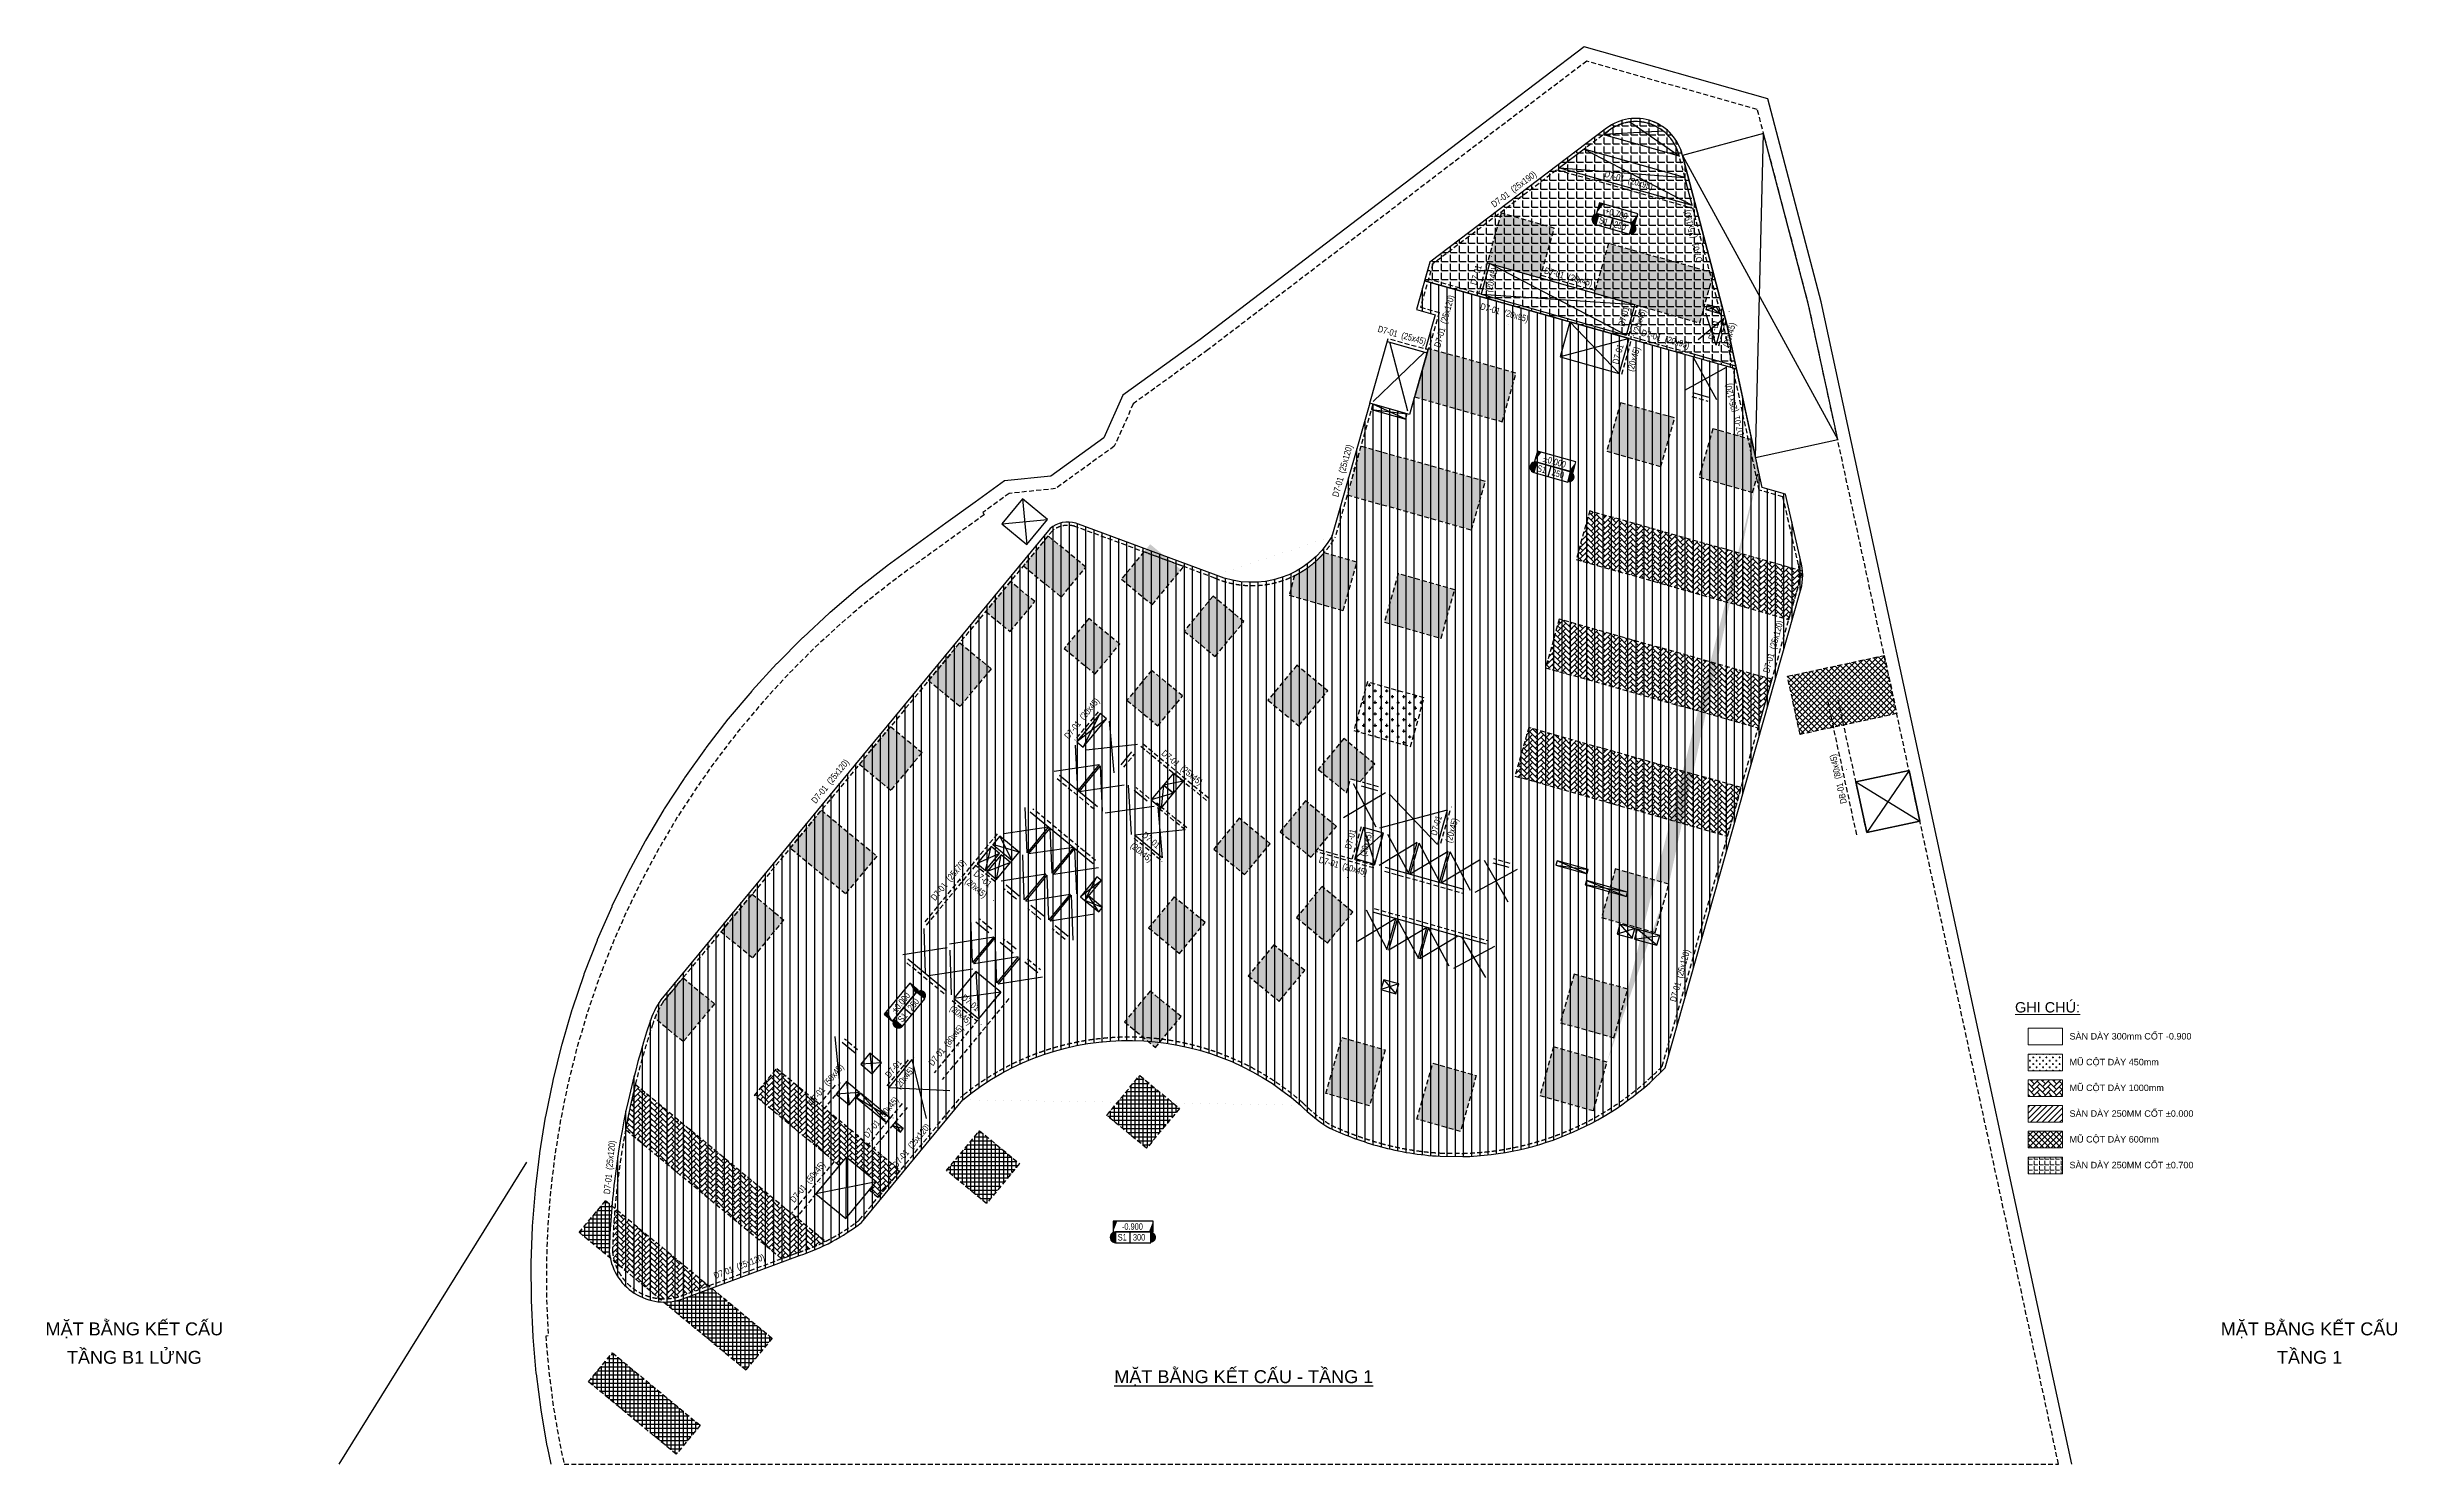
# Model space of a CAD drawing. Header units: millimetres. Extents: x 5400 to 3023951, y -127214 to 225084.
# Drawn here: x 655636 to 837351, y 2000 to 111573 of the extents above; entities that cross this region are included whole.
import ezdxf
from ezdxf.enums import TextEntityAlignment as Align

# ---------------------------------------------------------------- set-up
doc = ezdxf.new("R2010")
doc.units = ezdxf.units.MM
doc.header["$LTSCALE"] = 100
doc.linetypes.add('HIDDEN', pattern=[0.375, 0.25, -0.125])
for name, color, linetype in [('ccu11-Dai', 6, 'Continuous'), ('ccu11-Hatch', 250, 'Continuous'), ('ccu11-Manh', 8, 'Continuous'), ('ccu11-Thay', 7, 'Continuous'), ('ccu12-Chidan', 9, 'Continuous'), ('ccu12-Khuat', 9, 'HIDDEN'), ('ccu12-Lomo', 2, 'Continuous'), ('ccu12-Text', 31, 'Continuous'), ('ccu12-Thay', 7, 'Continuous')]:
    doc.layers.add(name, color=color, linetype=linetype)
for name, color, linetype, lineweight in [('ccu12-Tencaukien', 9, 'Continuous', 15), ('KC-Tencaukien', 9, 'Continuous', 15), ('KT-Kich thuoc', 159, 'Continuous', 18), ('KT-Net thay', 7, 'Continuous', 25)]:
    doc.layers.add(name, color=color, linetype=linetype, lineweight=lineweight)
doc.styles.add('Arial', font='arial.ttf', dxfattribs={"width": 0.7})
doc.styles.add('Arial Narrow', font='ARIALN.TTF')

msp = doc.modelspace()

# ---------------------------------------------------------------- texts
at = {"layer": 'ccu12-Tencaukien', "color": 31, "style": 'Arial'}
msp.add_text('%%uGHI CHÚ:', height=800, dxfattribs=at).set_placement((810328.6, 36913.8), align=Align.CENTER)
msp.add_text('%%uGHI CHÚ:', height=800, dxfattribs=at).set_placement((810328.6, 36913.8), align=Align.CENTER)
for s, p in [('SÀN DÀY 300mm CỐT -0.900', (812027.9, 34823.8)), ('MŨ CỘT DÀY 450mm', (812027.9, 32831.7)), ('MŨ CỘT DÀY 1000mm', (812027.9, 30839.6)), ('SÀN DÀY 250MM CỐT %%P0.000', (812027.9, 28849.6)), ('MŨ CỘT DÀY 600mm', (812027.9, 26857.5)), ('SÀN DÀY 250MM CỐT %%P0.700', (812027.9, 24867.5))]:
    msp.add_text(s, height=500, dxfattribs=at).set_placement(p)
at = {"layer": 'ccu12-Text', "color": 31, "style": 'Arial'}
for s, p in [('MẶT BẰNG KẾT CẤU', (662390, 12448.1)), ('MẶT BẰNG KẾT CẤU', (830590, 12448.1)), ('TẦNG B1 LỬNG', (662390, 10248.1)), ('TẦNG 1', (830590, 10248.1))]:
    msp.add_text(s, height=1000, dxfattribs=at).set_placement(p, align=Align.MIDDLE_CENTER)
msp.add_text('%%UMẶT BẰNG KẾT CẤU - TẦNG 1', height=1000, dxfattribs=at).set_placement((748177.9, 8253.3), align=Align.CENTER)

# ---------------------------------------------------------------- blocks, each defined once
blk = doc.blocks.new('ccu11-cmb-flat-8')
at = {"layer": 'ccu12-Chidan', "color": 7}
blk.add_lwpolyline([(0, 0), (1550, 0), (1550, 419), (0, 419)], close=True, dxfattribs=at)
at = {"layer": 'ccu12-Chidan'}
for points in [[(0, 0), (166, 419), (0, 419)], [(1550, 419), (1383, 0), (1550, 0)]]:
    blk.add_solid(points, dxfattribs=at)
at = {"layer": 'ccu12-Chidan', "color": 31, "style": 'Arial Narrow', "width": 0.8}
blk.add_attdef('+100.00', text='', height=250, dxfattribs=at).set_placement((745, 206), align=Align.MIDDLE_CENTER)
blk = doc.blocks.new('ccu11-chieudaysan-flat-2')
at = {"layer": 'ccu12-Chidan'}
for points in [[(-569, 0), (-569, 419, 1)], [(788, 419), (788, 0, 1)]]:
    blk.add_hatch(color=8, dxfattribs=at).paths.add_polyline_path(points)
at = {"layer": 'ccu12-Chidan', "color": 7}
blk.add_line((0, 0), (0, 419), dxfattribs=at)
blk.add_lwpolyline([(-569, 0), (788, 0), (788, 419), (-569, 419)], close=True, dxfattribs=at)
blk.add_arc((-569, 209), 209, 90, 270.00006, dxfattribs=at)
at = {"layer": 'ccu12-Chidan', "color": 31, "style": 'Arial Narrow', "width": 0.7}
for tag, p in [('S00', (-488, 209)), ('200', (100, 209))]:
    blk.add_attdef(tag, text='', height=250, dxfattribs=at).set_placement(p, align=Align.MIDDLE_LEFT)
blk = doc.blocks.new('*U65')
at = {"layer": 'ccu12-Tencaukien', "color": 8, "ltscale": 10000}
blk.add_line((361, -155), (354, -155), dxfattribs=at)
at = {"layer": 'ccu12-Text', "color": 2, "style": 'Arial Narrow', "width": 0.8}
blk.add_attdef('SH', text='', height=300, dxfattribs=at).set_placement((276, 6), align=Align.BOTTOM_RIGHT)
at = {"layer": 'ccu12-Text', "color": 31, "style": 'Arial Narrow', "width": 0.8}
for tag, p in [('(', (508, -75)), ('KT', (633, -75)), (')', (963, -75))]:
    blk.add_attdef(tag, text='', height=250, dxfattribs=at).set_placement(p, align=Align.BOTTOM_LEFT)
blk = doc.blocks.new('*U66')
at = {"layer": 'ccu12-Tencaukien', "color": 8, "ltscale": 10000}
blk.add_line((361, -155), (354, -155), dxfattribs=at)
at = {"layer": 'ccu12-Text', "color": 2, "style": 'Arial Narrow', "width": 0.8}
blk.add_attdef('SH', text='', height=300, dxfattribs=at).set_placement((276, 6), align=Align.BOTTOM_RIGHT)
at = {"layer": 'ccu12-Text', "color": 31, "style": 'Arial Narrow', "width": 0.8}
for tag, p in [('(', (508, -75)), ('KT', (633, -75)), (')', (963, -75))]:
    blk.add_attdef(tag, text='', height=250, dxfattribs=at).set_placement(p, align=Align.BOTTOM_LEFT)
blk = doc.blocks.new('*U67')
at = {"layer": 'ccu12-Tencaukien', "color": 8, "ltscale": 10000}
blk.add_line((361, -155), (354, -155), dxfattribs=at)
at = {"layer": 'ccu12-Text', "color": 2, "style": 'Arial Narrow', "width": 0.8}
blk.add_attdef('SH', text='', height=300, dxfattribs=at).set_placement((276, 6), align=Align.BOTTOM_RIGHT)
at = {"layer": 'ccu12-Text', "color": 31, "style": 'Arial Narrow', "width": 0.8}
for tag, p in [('(', (508, -75)), ('KT', (633, -75)), (')', (963, -75))]:
    blk.add_attdef(tag, text='', height=250, dxfattribs=at).set_placement(p, align=Align.BOTTOM_LEFT)
blk = doc.blocks.new('*U63')
at = {"layer": 'ccu12-Tencaukien', "color": 8, "ltscale": 10000}
blk.add_line((361, -155), (354, -155), dxfattribs=at)
at = {"layer": 'ccu12-Text', "color": 2, "style": 'Arial Narrow', "width": 0.8}
blk.add_attdef('SH', text='', height=300, dxfattribs=at).set_placement((276, 6), align=Align.BOTTOM_RIGHT)
at = {"layer": 'ccu12-Text', "color": 31, "style": 'Arial Narrow', "width": 0.8}
for tag, p in [('(', (508, -75)), ('KT', (633, -75)), (')', (963, -75))]:
    blk.add_attdef(tag, text='', height=250, dxfattribs=at).set_placement(p, align=Align.BOTTOM_LEFT)
blk = doc.blocks.new('*U44')
at = {"layer": 'ccu12-Tencaukien', "color": 8, "ltscale": 10000}
blk.add_line((361, -155), (354, -155), dxfattribs=at)
at = {"layer": 'ccu12-Text', "color": 2, "style": 'Arial Narrow', "width": 0.8}
blk.add_attdef('SH', text='', height=300, dxfattribs=at).set_placement((276, 6), align=Align.BOTTOM_RIGHT)
at = {"layer": 'ccu12-Text', "color": 31, "style": 'Arial Narrow', "width": 0.8}
for tag, p in [('(', (508, -75)), ('KT', (633, -75)), (')', (963, -75))]:
    blk.add_attdef(tag, text='', height=250, dxfattribs=at).set_placement(p, align=Align.BOTTOM_LEFT)
blk = doc.blocks.new('*U64')
at = {"layer": 'ccu12-Tencaukien', "color": 8, "ltscale": 10000}
blk.add_line((361, -155), (354, -155), dxfattribs=at)
at = {"layer": 'ccu12-Text', "color": 2, "style": 'Arial Narrow', "width": 0.8}
blk.add_attdef('SH', text='', height=300, dxfattribs=at).set_placement((276, 6), align=Align.BOTTOM_RIGHT)
at = {"layer": 'ccu12-Text', "color": 31, "style": 'Arial Narrow', "width": 0.8}
for tag, p in [('(', (508, -75)), ('KT', (633, -75)), (')', (963, -75))]:
    blk.add_attdef(tag, text='', height=250, dxfattribs=at).set_placement(p, align=Align.BOTTOM_LEFT)
blk = doc.blocks.new('Lomo T1')
at = {"layer": 'ccu11-Manh', "ltscale": 0.5}
for p, q in [((70956, 93732), (66312, 93480, 0)), ((68348, 94449), (72164, 91826, 0)), ((62918, 90907), (72604, 90149)), ((64815, 92345), (73168, 88007)), ((74240, 79913), (75015, 80162)), ((74362, 80346), (75324, 79607)), ((48367, 72219), (51129, 71885, 0)), ((51012, 71471, 0), (48483, 72632)), ((19789, 63380, 0), (23308, 63715, 0)), ((21380, 65307, 0), (21716, 61788, 0)), ((27890, 48298, 0), (25574, 46515, 0)), ((26075, 46101, 0), (27389, 48712, 0)), ((33050, 44102, 0), (33056, 42540, 0)), ((89933, 44299, 0), (86670, 39504, 0)), ((33056, 42540, 0), (31330, 42020, 0)), ((32285, 43177, 0), (32101, 41383, 0)), ((33821, 43465, 0), (32285, 43177, 0)), ((85827, 43414, 0), (90775, 40389, 0)), ((18531, 36573), (18958, 38425)), ((21130, 37993), (19086, 38579)), ((20589, 37338), (19627, 39235)), ((49299, 39456, 0), (47079, 37485, 0)), ((47759, 39891, 0), (48619, 37050, 0)), ((19614, 37884), (17876, 37114)), ((20462, 37184), (18647, 36478)), ((19379, 35873), (19729, 37789)), ((62630, 36988, 0), (65131, 36645, 0)), ((65036, 36308, 0), (62725, 37324, 0)), ((27481, 35790, 0), (25864, 34538)), ((26211, 34251), (27134, 36076, 0)), ((27291, 33360), (26498, 34598)), ((68172, 34902, 0), (64901, 35463, 0)), ((64996, 35799, 0), (68077, 34565, 0)), ((27577, 33707), (26211, 34251)), ((68729, 32095, 0), (67357, 31651, 0)), ((67575, 32421, 0), (68512, 31325, 0)), ((68704, 31270, 0), (70654, 31551, 0)), ((70436, 30781, 0), (68922, 32040, 0)), ((17785, 28760, 0), (17993, 25086, 0)), ((50474, 27797, 0), (49101, 27353, 0)), ((49319, 28123, 0), (50256, 27027, 0)), ((19712, 27168, 0), (16066, 26678, 0)), ((9580, 22436, 0), (9766, 20856, 0)), ((7765, 20239, 0), (7972, 18447, 0)), ((10467, 21704, 0), (8880, 21588, 0)), ((8768, 19411, 0), (6969, 19275, 0)), ((11158, 17437, 0), (8558, 19000, 0)), ((10871, 17090, 0), (8845, 19347, 0)), ((11321, 16849, 0), (12160, 16609, 0)), ((11937, 16339, 0), (11544, 17119, 0)), ((7753, 14413, 0), (7710, 9650, 0)), ((10066, 12503, 0), (5397, 11560, 0))]:
    blk.add_line(p, q, dxfattribs=at)
at = {"layer": 'ccu11-Manh', "ltscale": 0.5, "elevation": 0, "flags": 128}
for points in [[(68072, 77967), (57502, 83500)], [(56840, 81141), (68735, 80325)]]:
    blk.add_lwpolyline(points, dxfattribs=at)
at = {"layer": 'ccu12-Lomo', "ltscale": 0.5}
for p, q in [((66312, 93480, 0), (66700, 93774, 0)), ((66312, 93480, 0), (72164, 91826, 0)), ((64815, 92345), (62918, 90907)), ((57502, 83500), (56840, 81141)), ((57502, 83500), (68735, 80326)), ((56840, 81141), (68073, 77967)), ((68735, 80326), (68073, 77967))]:
    blk.add_line(p, q, dxfattribs=at)
at = {"layer": 'ccu12-Lomo', "ltscale": 0.5, "elevation": 0}
for points in [[(64815, 92345), (62918, 90907), (73168, 88007), (72604, 90149)], [(75015, 80162), (75324, 79607), (74240, 79913), (74362, 80346)], [(48367, 72219), (51012, 71471), (51129, 71885), (48483, 72632)], [(21380, 65307), (19789, 63380), (21716, 61788), (23308, 63715)], [(26075, 46101), (27890, 48298), (27389, 48712), (25574, 46515)], [(33821, 43465), (33050, 44102), (32285, 43177), (33056, 42540)], [(89933, 44299), (85827, 43414), (86670, 39504), (90775, 40389)], [(33056, 42540), (32285, 43177), (31330, 42020), (32101, 41383)], [(18531, 36573), (19614, 37884), (18958, 38425), (17876, 37114)], [(20589, 37338), (21130, 37993), (19627, 39235), (19086, 38579)], [(49299, 39456), (47759, 39891), (47079, 37485), (48619, 37050)], [(19379, 35873), (20462, 37184), (19729, 37789), (18647, 36478)], [(62630, 36988), (65036, 36308), (65131, 36645), (62725, 37324)], [(26211, 34251), (27481, 35790), (27134, 36076), (25864, 34538)], [(27291, 33360), (27577, 33707), (26498, 34598), (26211, 34251)], [(68172, 34902), (64996, 35799), (64901, 35463), (68077, 34565)], [(68729, 32095), (67575, 32421), (67357, 31651), (68512, 31325)], [(68704, 31270), (70436, 30781), (70654, 31551), (68922, 32040)], [(19712, 27168), (17785, 28760), (16066, 26678), (17993, 25086)], [(50474, 27797), (49319, 28123), (49101, 27353), (50256, 27027)], [(10467, 21704), (9580, 22436), (8880, 21588), (9766, 20856)], [(8768, 19411), (7765, 20239), (6969, 19275), (7972, 18447)], [(10871, 17090), (11158, 17437), (8845, 19347), (8558, 19000)], [(11321, 16849), (11937, 16339), (12160, 16609), (11544, 17119)], [(10066, 12503), (7753, 14413), (5397, 11560), (7710, 9650)]]:
    blk.add_lwpolyline(points, close=True, dxfattribs=at)
at = {"layer": 'ccu12-Lomo', "ltscale": 0.5}
blk.add_arc((68795, 91012, 0), 3466, 13.59274, 127.16985, dxfattribs=at)
blk = doc.blocks.new('*U274')
at = {"layer": 'ccu12-Tencaukien', "color": 8, "ltscale": 10000}
blk.add_line((361, -155), (354, -155), dxfattribs=at)
at = {"layer": 'ccu12-Text', "color": 2, "style": 'Arial Narrow', "width": 0.8}
blk.add_attdef('SH', text='', height=300, dxfattribs=at).set_placement((276, 6), align=Align.BOTTOM_RIGHT)
at = {"layer": 'ccu12-Text', "color": 31, "style": 'Arial Narrow', "width": 0.8}
for tag, p in [('(', (508, -75)), ('KT', (633, -75)), (')', (963, -75))]:
    blk.add_attdef(tag, text='', height=250, dxfattribs=at).set_placement(p, align=Align.BOTTOM_LEFT)
blk = doc.blocks.new('*U45')
at = {"layer": 'ccu12-Tencaukien', "color": 8, "ltscale": 10000}
blk.add_line((361, -155), (354, -155), dxfattribs=at)
at = {"layer": 'ccu12-Text', "color": 2, "style": 'Arial Narrow', "width": 0.8}
blk.add_attdef('SH', text='', height=300, dxfattribs=at).set_placement((276, 6), align=Align.BOTTOM_RIGHT)
at = {"layer": 'ccu12-Text', "color": 31, "style": 'Arial Narrow', "width": 0.8}
for tag, p in [('(', (508, -75)), ('KT', (633, -75)), (')', (963, -75))]:
    blk.add_attdef(tag, text='', height=250, dxfattribs=at).set_placement(p, align=Align.BOTTOM_LEFT)
blk = doc.blocks.new('*U51')
at = {"layer": 'ccu12-Tencaukien', "color": 8, "ltscale": 10000}
blk.add_line((361, -155), (354, -155), dxfattribs=at)
at = {"layer": 'ccu12-Text', "color": 2, "style": 'Arial Narrow', "width": 0.8}
blk.add_attdef('SH', text='', height=300, dxfattribs=at).set_placement((276, 6), align=Align.BOTTOM_RIGHT)
at = {"layer": 'ccu12-Text', "color": 31, "style": 'Arial Narrow', "width": 0.8}
for tag, p in [('(', (508, -75)), ('KT', (633, -75)), (')', (963, -75))]:
    blk.add_attdef(tag, text='', height=250, dxfattribs=at).set_placement(p, align=Align.BOTTOM_LEFT)
blk = doc.blocks.new('*U40')
at = {"layer": 'ccu12-Tencaukien', "color": 8, "ltscale": 10000}
blk.add_line((361, -155), (354, -155), dxfattribs=at)
at = {"layer": 'ccu12-Text', "color": 2, "style": 'Arial Narrow', "width": 0.8}
blk.add_attdef('SH', text='', height=300, dxfattribs=at).set_placement((276, 6), align=Align.BOTTOM_RIGHT)
at = {"layer": 'ccu12-Text', "color": 31, "style": 'Arial Narrow', "width": 0.8}
for tag, p in [('(', (508, -75)), ('KT', (633, -75)), (')', (963, -75))]:
    blk.add_attdef(tag, text='', height=250, dxfattribs=at).set_placement(p, align=Align.BOTTOM_LEFT)
blk = doc.blocks.new('*U41')
at = {"layer": 'ccu12-Tencaukien', "color": 8, "ltscale": 10000}
blk.add_line((361, -155), (354, -155), dxfattribs=at)
at = {"layer": 'ccu12-Text', "color": 2, "style": 'Arial Narrow', "width": 0.8}
blk.add_attdef('SH', text='', height=300, dxfattribs=at).set_placement((276, 6), align=Align.BOTTOM_RIGHT)
at = {"layer": 'ccu12-Text', "color": 31, "style": 'Arial Narrow', "width": 0.8}
for tag, p in [('(', (508, -75)), ('KT', (633, -75)), (')', (963, -75))]:
    blk.add_attdef(tag, text='', height=250, dxfattribs=at).set_placement(p, align=Align.BOTTOM_LEFT)
blk = doc.blocks.new('*U42')
at = {"layer": 'ccu12-Tencaukien', "color": 8, "ltscale": 10000}
blk.add_line((361, -155), (354, -155), dxfattribs=at)
at = {"layer": 'ccu12-Text', "color": 2, "style": 'Arial Narrow', "width": 0.8}
blk.add_attdef('SH', text='', height=300, dxfattribs=at).set_placement((276, 6), align=Align.BOTTOM_RIGHT)
at = {"layer": 'ccu12-Text', "color": 31, "style": 'Arial Narrow', "width": 0.8}
for tag, p in [('(', (508, -75)), ('KT', (633, -75)), (')', (963, -75))]:
    blk.add_attdef(tag, text='', height=250, dxfattribs=at).set_placement(p, align=Align.BOTTOM_LEFT)
blk = doc.blocks.new('*U46')
at = {"layer": 'ccu12-Tencaukien', "color": 8, "ltscale": 10000}
blk.add_line((361, -155), (354, -155), dxfattribs=at)
at = {"layer": 'ccu12-Text', "color": 2, "style": 'Arial Narrow', "width": 0.8}
blk.add_attdef('SH', text='', height=300, dxfattribs=at).set_placement((276, 6), align=Align.BOTTOM_RIGHT)
at = {"layer": 'ccu12-Text', "color": 31, "style": 'Arial Narrow', "width": 0.8}
for tag, p in [('(', (508, -75)), ('KT', (633, -75)), (')', (963, -75))]:
    blk.add_attdef(tag, text='', height=250, dxfattribs=at).set_placement(p, align=Align.BOTTOM_LEFT)
blk = doc.blocks.new('*U49')
at = {"layer": 'ccu12-Tencaukien', "color": 8, "ltscale": 10000}
blk.add_line((361, -155), (354, -155), dxfattribs=at)
at = {"layer": 'ccu12-Text', "color": 2, "style": 'Arial Narrow', "width": 0.8}
blk.add_attdef('SH', text='', height=300, dxfattribs=at).set_placement((276, 6), align=Align.BOTTOM_RIGHT)
at = {"layer": 'ccu12-Text', "color": 31, "style": 'Arial Narrow', "width": 0.8}
for tag, p in [('(', (508, -75)), ('KT', (633, -75)), (')', (963, -75))]:
    blk.add_attdef(tag, text='', height=250, dxfattribs=at).set_placement(p, align=Align.BOTTOM_LEFT)

# ---------------------------------------------------------------- hatches: boundary and pattern name
at = {"layer": 'ccu11-Hatch', "ltscale": 0.5}
h = msp.add_hatch(dxfattribs=at)
h.set_pattern_fill('ANSI31', color=250, scale=200, angle=45)
edge = h.paths.add_edge_path(flags=17)
edge.add_line((762161.6, 93492.4), (786274.8, 86678.7))
edge.add_line((786274.8, 86678.7), (785533.5, 90117.5))
edge.add_line((785533.5, 90117.5), (782099.6, 103186.5))
edge.add_arc((778479.8, 102335.6), 3718.4, 13.228512, 127.143966)
edge.add_line((776234.6, 105299.7), (762571.8, 94944.1))
edge.add_line((762571.8, 94944.1), (762161.6, 93492.4))
edge = h.paths.add_edge_path(flags=16)
edge.add_line((786766.3, 84117.6), (786769.1, 84106.6))
h.paths.add_polyline_path([(786740.9, 83329.2), (786113.3, 85840.3), (785159.3, 85601.8), (785787, 83090.7)], flags=24)
h.paths.add_polyline_path([(787043.7, 81491.9), (786603.6, 83252.7), (785860.6, 83066.9), (786300.7, 81306.1)], flags=24)
edge = h.paths.add_edge_path()
edge.add_line((757928.4, 84026.9), (754991.5, 73729))
edge.add_arc((748819.2, 77310.5), 7136.1, 247.051702, 329.874551, ccw=False)
edge.add_line((746036.8, 70739.2), (735191.7, 74744.5))
edge.add_arc((734572.3, 72647.7), 2186.4, 73.544101, 128.89231)
edge.add_line((733199.6, 74349.4), (703092.3, 37901.4))
edge.add_arc((708804, 34090.1), 6866.6, 146.285189, 162.699425)
edge.add_arc((761693.5, 16453.9), 62617.8, 161.683983, 173.205137)
edge.add_arc((760110.6, 16581.3), 61030.9, 173.148042, 178.228319)
edge.add_arc((703375.2, 18803.3), 4279.5, 184.491092, 289.618041)
edge.add_line((704812, 14772.2), (713828.6, 18124))
edge.add_arc((709009.9, 32915), 15556.1, 288.044971, 308.174018)
edge.add_line((718624.4, 20685.8), (723617.4, 26731.8))
edge.add_line((723617.4, 26731.8), (726447.5, 30165.9))
edge.add_arc((739259.9, 14578.8), 20177.1, 48.742657, 129.419714, ccw=False)
edge.add_arc((761138.1, 38309.8), 12116.6, 224.967079, 238.591735)
edge.add_arc((765927.1, 52350.6), 26791.1, 245.515869, 254.38791)
edge.add_arc((764582.2, 48124.3), 22359.3, 254.792463, 266.844914)
edge.add_line((763351.6, 25798.8), (765113.6, 25770.2))
edge.add_arc((764597.2, 48216.7), 22452.5, 271.317906, 316.044739)
edge.add_line((780760.3, 32632.5), (791172.6, 69354))
edge.add_arc((787154.2, 70729.5), 4247.2, 341.104549, 371.502219)
edge.add_line((791316.2, 71576.4), (790071.4, 76988.6))
edge.add_line((790071.4, 76988.6), (788252.7, 77502.6))
edge.add_line((788252.7, 77502.6), (785533.5, 90117.5))
edge.add_line((785533.5, 90117.5), (782097.7, 103189.2))
edge.add_arc((778479.7, 102337.5), 3716.9, 13.247021, 127.159909)
edge.add_line((776234.6, 105299.7), (762571.8, 94944.1))
edge.add_line((762571.8, 94944.1), (761536.2, 91279.1))
edge.add_line((761536.2, 91279.1), (762978.4, 90871.6))
edge.add_line((762978.4, 90871.6), (762228, 88225.9))
edge.add_line((762228, 88225.9), (762420.5, 88171.5))
edge.add_line((762420.5, 88171.5), (761003.8, 83157.8))
edge.add_line((761003.8, 83157.8), (757928.4, 84026.9))
h = msp.add_hatch(dxfattribs=at)
h.set_pattern_fill('ANGLE', color=256, scale=100)
h.set_pattern_definition([(0, (0, 0), (0, 698.5), [508, -190.5]), (90, (0, 0), (-698.5, 4e-14), [508, -190.5])])
edge = h.paths.add_edge_path()
edge.add_line((762161.6, 93492.4), (786274.8, 86678.7))
edge.add_line((786274.8, 86678.7), (785533.5, 90117.5))
edge.add_line((785533.5, 90117.5), (782099.6, 103186.5))
edge.add_arc((778479.8, 102335.6), 3718.4, 13.228512, 127.143966)
edge.add_line((776234.6, 105299.7), (762571.8, 94944.1))
edge.add_line((762571.8, 94944.1), (762161.6, 93492.4))
h = msp.add_hatch(dxfattribs=at)
h.set_pattern_fill('CROSS', color=256, scale=70)
h.paths.add_polyline_path([(775282.7, 92538.5), (783433.5, 90235.4), (784521.2, 94084.6), (776370.4, 96387.8)])
h.paths.add_polyline_path([(772184.3, 97570.7), (768084.8, 98729.1), (766997.1, 94879.8), (771096.6, 93721.4)])
h.paths.add_polyline_path([(769222.4, 86353.4), (762447.7, 88267.7), (761387.2, 84514.7), (768161.9, 82600.4)])
h.paths.add_polyline_path([(781492, 82886.4), (777305.9, 84069.2), (776245.4, 80316.2), (780431.5, 79133.3)])
h.paths.add_polyline_path([(766856.7, 77981.2), (757234.7, 80700.1), (756174.2, 76947.1), (765796.2, 74228.2)])
edge = h.paths.add_edge_path()
edge.add_line((756927.1, 71746.4), (754391.9, 72462.8))
edge.add_arc((748819.2, 77310.5), 7386.1, 296.463091, 318.97913, ccw=False)
edge.add_line((752110.6, 70698.3), (751680.5, 69176.2))
edge.add_line((751680.5, 69176.2), (755866.6, 67993.3))
edge.add_line((755866.6, 67993.3), (756927.1, 71746.4))
h.paths.add_polyline_path([(764491, 69609.1), (760112.4, 70846.3), (759051.9, 67093.3), (763430.5, 65856)])
h.paths.add_polyline_path([(755750.4, 34981), (759118.5, 34029.3), (757894.9, 29698.8), (754526.8, 30650.6)])
h.paths.add_polyline_path([(762789.8, 32991.9), (766157.9, 32040.1), (764934.2, 27709.7), (761566.1, 28661.4)])
edge = h.paths.add_edge_path()
edge.add_line((787983, 78754.2), (787455.5, 81201.3))
edge.add_line((787455.5, 81201.3), (784446.3, 82051.6))
edge.add_line((784446.3, 82051.6), (783385.8, 78298.5))
edge.add_line((783385.8, 78298.5), (787523.8, 77129.3))
edge.add_line((787523.8, 77129.3), (787977, 78733))
edge.add_line((781046, 46849.8), (776908, 48019))
edge.add_line((776908, 48019), (775847.5, 44266))
edge.add_line((775847.5, 44266), (779985.5, 43096.7))
edge.add_line((779985.5, 43096.7), (781046, 46849.8))
edge.add_line((776271.5, 33079.2), (772133.5, 34248.4))
edge.add_line((772133.5, 34248.4), (771073, 30495.4))
edge.add_line((771073, 30495.4), (775211, 29326.1))
edge.add_line((775211, 29326.1), (776271.5, 33079.2))
edge.add_line((777862.3, 38708.7), (773724.3, 39878))
edge.add_line((773724.3, 39878), (772663.8, 36124.9))
edge.add_line((772663.8, 36124.9), (776801.8, 34955.7))
edge.add_line((776801.8, 34955.7), (777862.3, 38708.7))
h = msp.add_hatch(dxfattribs=at)
h.set_pattern_fill('AR-HBONE', color=256, scale=3)
h.paths.add_polyline_path([(791391.3, 71048.4), (774940.2, 75697.1), (773879.7, 71944), (790330.8, 67295.4)])
h.paths.add_polyline_path([(789018, 62678.4), (772574.4, 67324.9), (771513.9, 63571.9), (787957.5, 58925.4)])
h.paths.add_polyline_path([(786644.7, 54308.4), (770208.7, 58952.7), (769148.2, 55199.7), (785584.2, 50555.3)])
h = msp.add_hatch(dxfattribs=at)
h.set_pattern_fill('CROSS', color=256, scale=70)
h.paths.add_polyline_path([(755345.3, 51304.2), (752955, 53278.2), (750981.1, 50887.9), (753371.3, 48914)])
h.paths.add_polyline_path([(756616.7, 44677.5), (754226.4, 46651.5), (752252.5, 44261.2), (754642.7, 42287.2)])
h.paths.add_polyline_path([(750216.9, 49962.7), (747826.7, 51936.7), (745852.7, 49546.4), (748243, 47572.4)])
h.paths.add_polyline_path([(758302.1, 56125.2), (755911.8, 58099.2), (753937.8, 55708.9), (756124.8, 53902.8), (756430.6, 54984.8), (757184.4, 54771.8)])
h.paths.add_polyline_path([(752436.3, 59088.8), (754665, 61787.5), (752274.7, 63761.5), (750046, 61062.8)])
h.paths.add_polyline_path([(735973.8, 71348.4), (733043.6, 73768.3), (731133.3, 71455.1), (734063.5, 69035.2)])
h.paths.add_polyline_path([(738586.5, 65403.6), (736196.3, 67377.6), (734286, 65064.5), (736676.2, 63090.5)])
h.paths.add_polyline_path([(741101.8, 68449.3), (743330.5, 71148), (740940.2, 73122), (738711.5, 70423.3)])
h.paths.add_polyline_path([(743444.2, 61392), (741053.9, 63366), (739143.6, 61052.8), (741533.9, 59078.8)])
h.paths.add_polyline_path([(745959.4, 64437.7), (748188.1, 67136.4), (745797.8, 69110.4), (743569.1, 66411.7)])
h.paths.add_polyline_path([(730112.5, 66371.1), (732022.8, 68684.3), (730133.1, 70244.8), (728222.8, 67931.6)])
h.paths.add_polyline_path([(726216.3, 65503.2), (728646.4, 63496.6), (726226.7, 60566.5), (723796.6, 62573.2)])
h.paths.add_polyline_path([(720866.8, 59027.1), (723297.6, 57019.7), (720877.9, 54089.7), (718447.1, 56097.1)])
h.paths.add_polyline_path([(715517.3, 52550.9), (719799.3, 49014.6), (717379.6, 46084.6), (713097.6, 49620.9)])
h.paths.add_polyline_path([(710167.6, 46074.6), (712599.9, 44065.9), (710180.2, 41135.9), (707747.9, 43144.6)])
edge = h.paths.add_edge_path()
edge.add_line((704818.2, 39598.2), (707251.1, 37589.1))
edge.add_line((707251.1, 37589.1), (704831.3, 34659.1))
edge.add_line((704831.3, 34659.1), (702632.3, 36475.1))
edge.add_arc((708804, 34090.1), 6616.6, 146.39465, 158.870852, ccw=False)
edge.add_line((703293.3, 37752.1), (704818.2, 39598.2))
h.paths.add_polyline_path([(743330.2, 36598.2), (740939.9, 38572.2), (738966, 36181.9), (741356.2, 34207.9)])
h.paths.add_polyline_path([(745186.5, 43871.3), (742796.2, 45845.3), (740822.2, 43455), (743212.5, 41481.1)])
h.paths.add_polyline_path([(752891.6, 40166.8), (750501.3, 42140.8), (748527.4, 39750.5), (750917.6, 37776.6)])
h = msp.add_hatch(dxfattribs=at)
h.set_pattern_fill('ANSI37', color=256, scale=100)
h.paths.add_polyline_path([(791191.3, 58412.4), (790222, 62909.1), (797700.3, 64521.1), (798669.6, 60024.4)])
h = msp.add_hatch(dxfattribs=at)
h.set_pattern_fill('CROSS', color=256, scale=70)
h.set_pattern_definition([(0, (336400, 1e-07), (444.5, 444.5), [222.25, -666.75]), (90, (336511.12, -111.12), (-444.5, 444.5), [222.25, -666.75])])
h.paths.add_polyline_path([(762125.2, 61236.9), (757746.7, 62474.1), (756686.2, 58721.1), (761064.7, 57483.8)])
h = msp.add_hatch(dxfattribs=at)
h.set_pattern_fill('AR-HBONE', color=256, scale=3)
edge = h.paths.add_edge_path()
edge.add_line((701132.9, 31358.5), (715836.6, 19215.6))
edge.add_arc((709009.9, 32915), 15306.1, 288.025879, 296.487895, ccw=False)
edge.add_line((713746.4, 18360.2), (712436.6, 17873.3))
edge.add_line((712436.6, 17873.3), (700373.1, 27835.8))
edge.add_arc((761693.5, 16453.9), 62367.7, 166.173742, 169.484852, ccw=False)
h = msp.add_hatch(dxfattribs=at)
h.set_pattern_fill('AR-HBONE', color=256, scale=3)
h.paths.add_polyline_path([(712061.9, 32578.5), (721609.9, 24693.5), (719890.6, 22611.6), (719209.8, 23173.9), (719750.9, 23829.1), (717437.8, 25739.4), (716896.6, 25084.2), (710342.7, 30496.7)])
h = msp.add_hatch(dxfattribs=at)
h.set_pattern_fill('ANSI37', color=256, scale=100, angle=45)
h.paths.add_polyline_path([(740127.7, 32045), (743211.9, 29498), (740664.9, 26413.7), (737580.6, 28960.8)])
h = msp.add_hatch(dxfattribs=at)
h.set_pattern_fill('ANSI37', color=256, scale=100, angle=45)
h.paths.add_polyline_path([(727742.3, 27773.7), (730826.6, 25226.7), (728279.5, 22142.5), (725195.3, 24689.5)])
h = msp.add_hatch(dxfattribs=at)
h.set_pattern_fill('ANSI37', color=256, scale=100, angle=45)
h.paths.add_polyline_path([(707027.9, 15596), (704812, 14772.2, -0.09023365), (703300, 14524.5), (709668.7, 9265), (711706.4, 11732.3)])
h.paths.add_polyline_path([(699317.5, 21963.6), (698829.7, 22366.4), (696792.1, 19899), (699187.7, 17920.6, -0.03235527), (699108.8, 18468.2, -0.01434656)])
h = msp.add_hatch(dxfattribs=at)
h.set_pattern_fill('AR-HBONE', color=256, scale=3)
h.paths.add_polyline_path([(699551.6, 21770.2, 0.01358154), (699359.1, 18474.3, 0.05210531), (699513.9, 17651.2), (702973.8, 14793.8, 0.11088888), (704726.5, 15007.2), (706805.2, 15779.9)])
h = msp.add_hatch(dxfattribs=at)
h.set_pattern_fill('ANSI37', color=256, scale=100, angle=45)
h.paths.add_polyline_path([(699355.7, 10596.9), (706141, 4993.3), (704294.4, 2757.3), (697509.1, 8360.8)])
at = {"layer": 'ccu12-Tencaukien', "ltscale": 0.5}
h = msp.add_hatch(dxfattribs=at)
h.set_pattern_fill('CROSS', color=250, scale=40)
h.set_pattern_definition([(0, (348150.9, 24040.48), (254, 254), [127, -381]), (90, (348214.4, 23976.98), (-254, 254), [127, -381])])
h.paths.add_polyline_path([(808819.4, 33701.7), (811479.4, 33701.7), (811479.4, 32411.7), (808819.4, 32411.7)])
h = msp.add_hatch(dxfattribs=at)
h.set_pattern_fill('AR-HBONE', color=250, scale=3)
h.set_pattern_definition([(45, (-2156.73, 16946.6), (0, 431.05229), [914.4, -304.8]), (135, (-1941.2, 17162.14), (4e-14, 431.05229), [914.4, -304.8])])
h.paths.add_polyline_path([(808819.4, 31709.6), (811479.4, 31709.6), (811479.4, 30419.6), (808819.4, 30419.6)])
h = msp.add_hatch(dxfattribs=at)
h.set_pattern_fill('ANSI31', color=250, scale=100)
h.set_pattern_definition([(45, (-2156.73, 16946.6), (-224.5064, 224.5064), [])])
h.paths.add_polyline_path([(808819.4, 29719.6), (811479.4, 29719.6), (811479.4, 28429.6), (808819.4, 28429.6)])
h = msp.add_hatch(dxfattribs=at)
h.set_pattern_fill('ANSI37', color=250, scale=100)
h.set_pattern_definition([(45, (-2156.73, 16946.6), (-224.5064, 224.5064), []), (135, (-2156.73, 16946.6), (-224.5064, -224.5064), [])])
h.paths.add_polyline_path([(808819.4, 27727.5), (811479.4, 27727.5), (811479.4, 26437.5), (808819.4, 26437.5)])
h = msp.add_hatch(dxfattribs=at)
h.set_pattern_fill('ANGLE', color=250, scale=60)
h.set_pattern_definition([(0, (0, 0), (0, 419.1), [304.8, -114.3]), (90, (0, 0), (-419.1, 3e-14), [304.8, -114.3])])
h.paths.add_polyline_path([(808819.4, 25737.5), (811479.4, 25737.5), (811479.4, 24447.5), (808819.4, 24447.5)])

# ---------------------------------------------------------------- linework, layer by layer
at = {"layer": 'ccu11-Dai', "color": 6}
msp.add_lwpolyline([(812200, 2000), (792829.9, 91861.5), (788706.5, 107554.6), (774485.7, 111573), (768248.9, 106845.8), (744794.2, 88951.3), (738832, 84641.6), (737359.8, 81356.4), (733255.7, 78389.7), (729674.5, 78022.1), (727405.3, 76381.8), (725136, 74741.5), (722866.8, 73101.2), (722860.4, 73096.5), (720602, 71441.4), (720573.4, 71419.7), (718365.5, 69697.6), (718326.9, 69666.2), (716192.4, 67853.9), (716155.1, 67820.9), (714097.8, 65921.5), (714061.9, 65886.9), (712085.3, 63903.8), (712050.8, 63867.8), (710158.2, 61804.3), (710125.3, 61766.9), (708320, 59626.6), (708288.7, 59587.8), (706573.8, 57374.4), (706544.1, 57334.4), (704922.5, 55051.7), (704894.5, 55010.5), (703369.2, 52662.5), (703342.9, 52620.1), (701916.4, 50210.8), (701891.9, 50167.4), (700566.6, 47700.9), (700543.9, 47656.5), (699322.2, 45137.1), (699301.4, 45091.8), (698185.3, 42523.8), (698166.4, 42477.7), (697157.9, 39865.7), (697141, 39818.8), (696241.8, 37167.1), (696226.8, 37119.6), (695438.5, 34432.8), (695425.4, 34384.7), (694749.4, 31667.6), (694738.3, 31619), (694175.7, 28876.1), (694166.7, 28827.1), (693718.4, 26063.2), (693711.4, 26013.9), (693378.3, 23233.8), (693373.4, 23184.2), (693155.9, 20392.6), (693153, 20342.4), (693052.8, 17544.2), (693052.1, 17495.6), (693065.2, 14695.6), (693066.5, 14644.8), (693198.3, 11847.9), (693201.1, 11806.8), (693447.9, 9017.7), (693452.4, 8976.5), (693814.6, 6200), (693820.8, 6159.1), (694297.5, 3400), (694305.4, 3359.3), (694598.7, 2000)], dxfattribs=at)
at = {"layer": 'ccu11-Hatch', "ltscale": 0.5, "elevation": 0}
msp.add_lwpolyline([(759273.1, 88801.1), (762352.5, 87930.9), (761003.8, 83157.8), (757930.5, 84034.3), (759341.1, 89041.7)], dxfattribs=at)
at = {"layer": 'ccu11-Manh', "ltscale": 0.5}
for p, q in [((787748.7, 79841.1, 0), (788371.5, 104894.4, 0)), ((782099.6, 103186.5, 0), (794102.7, 81210.7, 0)), ((784716, 88522.1), (783905.2, 90985.3)), ((777212.1, 86329.9), (773392.9, 90318.8)), ((785300.6, 90591.1), (783320.6, 88916.4)), ((762160.1, 87985.3), (758171.2, 84166.1)), ((760865.7, 83404.7), (759465.6, 88746.7)), ((777973.5, 89024.4), (772631.5, 87624.3)), ((784769.4, 84298.4), (782974.4, 87507.4)), ((785476.4, 86800.4), (782267.4, 85005.4)), ((738150.6, 55453.1, 0), (737806.4, 59433.6, 0)), ((735335, 54082.1, 0), (735177, 57584.6, 0)), ((735991.6, 57236.1, 0), (739965.4, 57650.7, 0)), ((733521.4, 55579.8, 0), (736990.6, 56086.9, 0)), ((737261.1, 52491.5, 0), (737106.3, 55991.3, 0)), ((756637.7, 54614.5, 0), (758391.9, 51261.2, 0)), ((731425.6, 49269.7, 0), (731267.6, 52772.2)), ((738916.6, 54496.3, 0), (735450.7, 53986.6, 0)), ((741241.5, 52835.7, 0), (737453.8, 52332.3, 0)), ((739236.8, 54491.3, 0), (739458.6, 50676.7, 0)), ((741519.8, 52780.1, 0), (741857.2, 48869.2)), ((759139.7, 53907.5, 0), (755889.9, 51968.2, 0)), ((759428.4, 53826, 0), (763165, 49912.4, 0)), ((729612, 50767.5), (733081.2, 51274.5)), ((733353.2, 47677.8, 0), (733196.9, 51179)), ((743640.2, 51029, 0), (739736.9, 50621.1)), ((763912.8, 52558.8, 0), (758680.6, 51179.6, 0)), ((731203.3, 45627.4), (731085.5, 49096.7)), ((735008.8, 49682.6), (731541.3, 49174.2)), ((735279.3, 46087.2), (735124.5, 49587)), ((761582.2, 50047.9, 0), (758641, 48281.2, 0)), ((760902.4, 47713.5, 0), (759320.8, 50686.9, 0)), ((763988, 49368.1), (761046.8, 47601.3)), ((763308.2, 47033.7), (761726.6, 50007.1)), ((765714, 46353.9), (764132.4, 49327.3)), ((729429.9, 47091.9), (732858.9, 47632.1, 0)), ((733092.4, 44067.3), (732974.6, 47536.6, 0)), ((736934.9, 48092), (733468.9, 47582.3)), ((766393.8, 48688.3), (763452.6, 46921.5)), ((769308, 47968.8), (766050.8, 46187.3)), ((766757.8, 48689.4), (768601, 45466.7)), ((731319, 45531.9, 0), (734748, 46072.1, 0)), ((734981.5, 42507.2), (734863.7, 45976.5, 0)), ((727191.7, 40769.7), (727073.9, 44239)), ((736637.1, 44512), (733208.1, 43971.8, 0)), ((759923.5, 44177.8), (756982.2, 42411)), ((759243.7, 41843.4), (757662, 44816.8)), ((761649.5, 41163.6), (760067.8, 44137)), ((721804.9, 41392.4, 0), (725233.9, 41932.6, 0)), ((723578.3, 39927.8, 0), (723460.5, 43397.2, 0)), ((725418.3, 42234.3), (728847.3, 42774.5, 0)), ((729080.8, 39209.7, 0), (728962.9, 42679, 0)), ((762329.3, 43498), (759388, 41731.2)), ((764735.1, 42818.2), (761793.8, 41051.4)), ((764055.3, 40483.7), (762473.6, 43457.2)), ((767573.9, 42016), (764392.1, 40317.2)), ((766894.1, 39610.2), (765071.9, 42723)), ((727238.7, 40277, 0), (723809.7, 39736.8, 0)), ((725583.1, 38272.2, 0), (725465.3, 41741.6, 0)), ((730736.4, 41214.4, 0), (727307.3, 40674.2, 0)), ((732625.5, 39654.3), (729196.4, 39114.1)), ((716932.6, 31409.4), (716583.4, 35069.7)), ((723653.8, 28712), (722529.8, 33271.6)), ((720746.9, 31112.6), (725436.7, 30871))]:
    msp.add_line(p, q, dxfattribs=at)
at = {"layer": 'ccu11-Thay', "ltscale": 0.5}
for p, q in [((773200.4, 90373.2), (762161.6, 93492.4)), ((778252.6, 88945.6), (782712.9, 87685.2, 0)), ((786227.1, 86900, 0), (782767.3, 87877.7, 0)), ((784143.9, 84475.1, 0), (782892.9, 84828.6, 0)), ((739487.8, 57072.4, 0), (738660, 56070, 0)), ((736856.3, 52825.8, 0), (733926.2, 55245.5, 0)), ((739699.4, 54109.2, 0), (740701.8, 53281.4, 0)), ((757263.2, 54437.8, 0), (758514.2, 54084.3, 0)), ((731672.4, 52437.9), (736530.1, 48426.3)), ((765208.8, 46425.3), (759146.2, 48138.4)), ((767431.4, 48499), (768682.5, 48145.5)), ((729815.4, 46773.6), (730817.8, 45945.8, 0)), ((727459.4, 43920.7), (728461.8, 43092.9, 0)), ((731704.5, 45213.5, 0), (732706.9, 44385.7)), ((733593.6, 43653.4, 0), (734596, 42825.6)), ((766948.4, 42192.7), (758167.3, 44674)), ((729348.5, 42360.6, 0), (730350.8, 41532.8, 0)), ((722190.4, 41074, 0), (725197.6, 38590.6, 0)), ((732239.9, 39972.7), (731237.6, 40800.5, 0)), ((717123.2, 34624), (718125.5, 33796.2))]:
    msp.add_line(p, q, dxfattribs=at)
at = {"layer": 'ccu11-Thay'}
for p, q in [((736990.6, 56086.9, 0), (735335, 54082.1, 0)), ((735450.7, 53986.6, 0), (737106.3, 55991.3, 0)), ((733081.2, 51274.5), (731425.6, 49269.7, 0)), ((731541.3, 49174.2), (733196.9, 51179)), ((763912.8, 52558.8, 0), (763165, 49912.4, 0)), ((735008.8, 49682.6), (733353.2, 47677.8, 0)), ((733468.9, 47582.3), (735124.5, 49587)), ((760902.4, 47642.1, 0), (761582.2, 50047.9, 0)), ((761046.8, 47601.3, 0), (761726.6, 50007.1, 0)), ((763308.2, 46962.3, 0), (763988, 49368.1, 0)), ((763452.6, 46921.5), (764132.4, 49327.3)), ((732858.9, 47632.1, 0), (731203.3, 45627.4)), ((731319, 45531.9, 0), (732974.6, 47536.6, 0)), ((734748, 46072.1, 0), (733092.4, 44067.3)), ((733208.1, 43971.8, 0), (734863.7, 45976.5, 0)), ((759243.7, 41772), (759923.5, 44177.8)), ((759388, 41731.2), (760067.8, 44137)), ((728847.3, 42774.5, 0), (727191.7, 40769.7)), ((727307.3, 40674.2, 0), (728962.9, 42679, 0)), ((761649.5, 41092.2), (762329.3, 43498)), ((761793.8, 41051.4), (762473.6, 43457.2)), ((730736.4, 41214.4, 0), (729080.8, 39209.7, 0)), ((729196.4, 39114.1), (730852, 41118.9, 0))]:
    msp.add_line(p, q, dxfattribs=at)
at = {"layer": 'ccu11-Thay', "elevation": 0}
msp.add_lwpolyline([(757928.4, 84026.9), (754991.5, 73729, -0.37798245), (746036.8, 70739.2), (735191.7, 74744.5, 0.24630937), (733199.6, 74349.4), (703092.3, 37901.4, 0.07174332), (702248.1, 36132.1, 0.05031291), (699515.6, 23862.6, 0.02217052), (699108.8, 18468.2, 0.49383424), (704812, 14772.2), (713828.6, 18124, 0.08805608), (718624.4, 20685.8), (723617.4, 26731.8), (726447.5, 30165.9, -0.36731942), (752565.5, 29747.1, 0.05951891), (754823.8, 27968.6, 0.03873093), (758717, 26547.9, 0.05263727), (763351.6, 25798.8), (763351.6, 25798.8), (763351.6, 25798.8), (763351.6, 25798.8), (765113.6, 25770.2, 0.19767359), (780760.3, 32632.5), (780760.3, 32632.5), (791172.6, 69354, 0.13341814), (791316.2, 71576.4), (790071.4, 76988.6), (788252.7, 77502.6), (785533.5, 90117.5), (782097.7, 103189.2, 0.54246365), (776234.6, 105299.7), (762571.8, 94944.1), (761536.2, 91279.1), (762978.4, 90871.6), (762228, 88225.9), (762420.5, 88171.5), (761003.8, 83157.8), (757928.4, 84026.9)], format="xyb", dxfattribs=at)
at = {"layer": 'ccu11-Thay', "ltscale": 0.5, "elevation": 0}
msp.add_lwpolyline([(762161.6, 93492.4), (786274.8, 86678.7), (785533.5, 90117.5), (782099.6, 103186.5, 0.54247814), (776234.6, 105299.7), (762571.8, 94944.1), (762161.6, 93492.4)], format="xyb", dxfattribs=at)
msp.add_lwpolyline([(777212.1, 86329.9), (777973.5, 89024.4), (773392.9, 90318.8), (772631.5, 87624.3), (777212.1, 86329.9)], dxfattribs=at)
at = {"layer": 'ccu12-Khuat', "ltscale": 15}
for p, q in [((772403.1, 102082), (782911.8, 99108.6)), ((766997.1, 94879.9), (766330.9, 92522.2)), ((766525.6, 92467.1), (762456.5, 93616.9)), ((775337.1, 92731, 0), (771151, 93913.9)), ((777949.9, 89239.2, 0), (778612.6, 91597.7, 0)), ((778307, 89138), (782767.3, 87877.7, 0)), ((784908.4, 88467.7), (785493.1, 90536.7)), ((759533.6, 88987.3), (762228, 88225.9)), ((777404.6, 86275.6), (778166, 88970)), ((782811.3, 84539.9, 0), (784062.4, 84186.4, 0)), ((736919.7, 60165.9, 0), (735104.9, 57968.4, 0)), ((737073.9, 60038.5, 0), (735259.1, 57841, 0)), ((795572.9, 50661.6, 0), (793328.8, 61072.5, 0)), ((796354.9, 50830.2, 0), (794110.8, 61241.1, 0)), ((738891.3, 55879, 0), (739719.1, 56881.3, 0)), ((740228.5, 57498.2, 0), (745433.1, 53200, 0)), ((740387.7, 57690.9, 0), (745592.3, 53392.8, 0)), ((733735.2, 55014.2, 0), (736665.2, 52594.5, 0)), ((758595.8, 54373, 0), (757344.8, 54726.5, 0)), ((740861, 53474.2, 0), (739858.6, 54302, 0)), ((741454.4, 53093.5, 0), (741400.7, 53028.5, 0)), ((743767.6, 51183.2, 0), (741454.4, 53093.5, 0)), ((743640.2, 51029, 0), (741519.8, 52780.1, 0)), ((736721.1, 48657.6), (731863.5, 52669.2)), ((757251.8, 51271.6, 0), (756544.8, 48769.6, 0)), ((757444.2, 51217.2, 0), (756737.2, 48715.2, 0)), ((764105.3, 52504.4, 0), (763357.5, 49858, 0)), ((729119.3, 50720.5), (723420.1, 43819.4, 0)), ((741729.5, 48715.3), (739609, 50467.4)), ((758222.6, 48087.6, 0), (753735.9, 49355.4, 0)), ((756544.8, 48769.6, 0), (753875.1, 49523.9, 0)), ((727433.6, 48286.6), (723612.9, 43660.2)), ((728937.2, 47044.9), (727433.6, 48286.6)), ((758277, 48280.1, 0), (756737.2, 48715.2, 0)), ((759064.6, 47849.7), (765127.2, 46136.6)), ((768764, 48434.2), (767513, 48787.7)), ((730594.9, 45675.9, 0), (729592.5, 46503.7)), ((728684.6, 43362.7, 0), (727682.2, 44190.5)), ((732484, 44115.8), (731481.6, 44943.6, 0)), ((758248.8, 44962.7), (767030, 42481.4)), ((730573.7, 41802.7, 0), (729571.3, 42630.4, 0)), ((734373.1, 42555.7), (733370.7, 43383.5, 0)), ((725006.5, 38359.3, 0), (721999.4, 40842.7, 0)), ((731460.4, 41070.4, 0), (732462.8, 40242.6)), ((729397.6, 38494, 0), (724239.8, 32248.5, 0)), ((730014.5, 37984.6, 0), (724856.7, 31739.1, 0)), ((725623.4, 37849.9, 0), (727551, 36258, 0)), ((718316.6, 34027.5), (717314.2, 34855.3)), ((720592.7, 31240), (722375.6, 33399)), ((716587.3, 31305.4, 0), (715377.5, 29840.4)), ((716972.9, 30987.1, 0), (715763, 29522)), ((721766.5, 29881.6, 0), (719155.8, 26720.2, 0)), ((722152, 29563.2, 0), (719541.3, 26401.8, 0)), ((716511.1, 25402.5), (713199.9, 21393.1)), ((716896.6, 25084.2), (713585.5, 21074.7))]:
    msp.add_line(p, q, dxfattribs=at)
at = {"layer": 'ccu12-Khuat', "color": 6, "ltscale": 15}
msp.add_lwpolyline([(811177, 2000), (791857, 91629), (787884.5, 106747.7), (774692.9, 110475.3), (768854.2, 106049.8), (745390.5, 88148.4), (739635, 83988.1), (738162.8, 80702.9), (733624.3, 77422.3), (730043.2, 77054.7), (727991.1, 75571.3), (728108.2, 75409.2), (725839, 73768.9), (723569.8, 72128.6), (721311.4, 70473.5), (719103.5, 68751.4), (716969.1, 66939.2), (714911.8, 65039.8), (712935.2, 63056.7), (711042.6, 60993.2), (709237.3, 58852.9), (707522.4, 56639.5), (705900.8, 54356.8), (704375.5, 52008.7), (702949, 49599.4), (701623.7, 47132.9), (700402, 44613.5), (699285.9, 42045.5), (698277.4, 39433.4), (697378.2, 36781.7), (696589.9, 34095), (695913.9, 31377.9), (695351.2, 28635), (694902.9, 25871.1), (694569.7, 23091), (694352.3, 20299.4), (694252.1, 17501.2), (694265.2, 14701.3), (694396.9, 11904.4), (694197.2, 11895), (694444, 9105.9), (694806.2, 6329.4), (695282.9, 3570.3), (695621.7, 2000), (811177, 2000)], dxfattribs=at)
at = {"layer": 'ccu12-Khuat', "ltscale": 15, "elevation": 0}
for points in [[(758166.8, 83951.2), (755223.4, 73630.7, -0.37897019), (745944.8, 70506.7), (735113.1, 74507, 0.24185018), (733375.8, 74170.1), (703293.3, 37752.1, 0.07134671), (702486.1, 36055.6, 0.05032189), (699763.8, 23833, 0.02211345), (699359.1, 18474.3, 0.4926657), (704726.5, 15007.2), (713746.4, 18360.2, 0.08769931), (718448.8, 20865.8), (723424.6, 26890.9), (726270, 30343.6, -0.36777296), (752736.6, 29929.5, 0.05937282), (754941.2, 28189.9, 0.03857951), (758783.4, 26788.9, 0.0525724), (763360.5, 26048.7), (765112.7, 26020.2, 0.19688571), (780536.9, 32761.2), (790933.9, 69428.8, 0.1336391), (791071.8, 71523.5), (789860.9, 76788.3), (788040, 77302.9), (785290.3, 90059.4), (781855.1, 103128.8, 0.54275975), (776385.6, 105100.4), (762789.6, 94795.5), (761844.7, 91451.7), (763287.2, 91044.1), (762468.6, 88157.9), (762228.1, 88226.1)], [(756927.1, 71746.4), (754391.9, 72462.8, -0.09856207), (752110.6, 70698.3), (751680.5, 69176.2), (755866.6, 67993.3), (756927.1, 71746.4)]]:
    msp.add_lwpolyline(points, format="xyb", dxfattribs=at)
for points in [[(772184.3, 97570.7), (768084.8, 98729.1), (766997.1, 94879.8), (771096.6, 93721.4), (772184.3, 97570.7)], [(775282.7, 92538.5), (783433.5, 90235.4), (784521.2, 94084.6), (776370.4, 96387.8), (775282.7, 92538.5)], [(769222.4, 86353.4), (762447.7, 88267.7), (761387.2, 84514.7), (768161.9, 82600.4), (769222.4, 86353.4)], [(781492, 82886.4), (777305.9, 84069.2), (776245.4, 80316.2), (780431.5, 79133.3), (781492, 82886.4)], [(766856.7, 77981.2), (757234.7, 80700.1), (756174.2, 76947.1), (765796.2, 74228.2), (766856.7, 77981.2)], [(791391.3, 71048.4), (774940.2, 75697.1), (773879.7, 71944), (790330.8, 67295.4), (791391.3, 71048.4)], [(741101.8, 68449.3), (743535.6, 71396.4), (740454.8, 72534.2), (738711.5, 70423.3), (741101.8, 68449.3)], [(730112.5, 66371.1), (732022.8, 68684.3), (730133.1, 70244.8), (728222.8, 67931.6), (730112.5, 66371.1)], [(745959.4, 64437.7), (748188.1, 67136.4), (745797.8, 69110.4), (743569.1, 66411.7), (745959.4, 64437.7)], [(764491, 69609.1), (760112.4, 70846.3), (759051.9, 67093.3), (763430.5, 65856), (764491, 69609.1)], [(738586.5, 65403.6), (736196.3, 67377.6), (734286, 65064.5), (736676.2, 63090.5), (738586.5, 65403.6)], [(752436.3, 59088.8), (754665, 61787.5), (752274.7, 63761.5), (750046, 61062.8), (752436.3, 59088.8)], [(743444.2, 61392), (741053.9, 63366), (739143.6, 61052.8), (741533.9, 59078.8), (743444.2, 61392)], [(762125.2, 61236.9), (757746.7, 62474.1), (756686.2, 58721.1), (761064.7, 57483.8), (762125.2, 61236.9)], [(786644.7, 54308.4), (770208.7, 58952.7), (769148.2, 55199.7), (785584.2, 50555.3), (786644.7, 54308.4)], [(781046, 46849.8), (776908, 48019), (775847.5, 44266), (779985.5, 43096.7), (781046, 46849.8)], [(777862.3, 38708.7), (773724.3, 39878), (772663.8, 36124.9), (776801.8, 34955.7), (777862.3, 38708.7)], [(755750.4, 34981), (759118.5, 34029.3), (757894.9, 29698.8), (754526.8, 30650.6), (755750.4, 34981)], [(762789.8, 32991.9), (766157.9, 32040.1), (764934.2, 27709.7), (761566.1, 28661.4), (762789.8, 32991.9)], [(776271.5, 33079.2), (772133.5, 34248.4), (771073, 30495.4), (775211, 29326.1), (776271.5, 33079.2)], [(699355.7, 10596.9), (706141, 4993.3), (704294.4, 2757.3), (697509.1, 8360.8), (699355.7, 10596.9)]]:
    msp.add_lwpolyline(points, dxfattribs=at)
for points in [[(787983, 78754.2), (787455.5, 81201.3), (784446.3, 82051.6), (783385.8, 78298.5), (787523.8, 77129.3)], [(791191.3, 58412.4), (790222, 62909.1), (797700.3, 64521.1), (798669.6, 60024.4)], [(758302.1, 56125.2), (755911.8, 58099.2), (753937.8, 55708.9), (756124.8, 53902.8), (756124.8, 53902.8), (756430.6, 54984.8), (757184.4, 54771.8)], [(715517.3, 52550.9), (719799.3, 49014.6), (717379.6, 46084.6), (713097.6, 49620.9)], [(750216.9, 49962.7), (747826.7, 51936.7), (745852.7, 49546.4), (748243, 47572.4)], [(756616.7, 44677.5), (754226.4, 46651.5), (752252.5, 44261.2), (754642.7, 42287.2)], [(752891.6, 40166.8), (750501.3, 42140.8), (748527.4, 39750.5), (750917.6, 37776.6)], [(740127.7, 32045), (743211.9, 29498), (740664.9, 26413.7), (737580.6, 28960.8)]]:
    msp.add_lwpolyline(points, close=True, dxfattribs=at)
at = {"layer": 'ccu12-Khuat', "ltscale": 15}
for points in [[(735973.8, 71348.4), (733043.6, 73768.3), (731133.3, 71455.1), (734063.5, 69035.2), (735973.8, 71348.4)], [(789018, 62678.4), (772574.4, 67324.9), (771513.9, 63571.9), (787957.5, 58925.4), (789018, 62678.4)], [(712061.9, 32578.5), (721609.9, 24693.5), (719890.6, 22611.6), (719209.8, 23173.9), (719750.9, 23829.1), (717437.8, 25739.4), (716896.6, 25084.2), (710342.7, 30496.7), (712061.9, 32578.5)], [(698829.7, 22366.4), (711706.4, 11732.3), (709668.7, 9265), (696792.1, 19899), (698829.7, 22366.4)]]:
    msp.add_lwpolyline(points, dxfattribs=at)
for points in [[(726216.3, 65503.2), (728646.4, 63496.6), (726226.7, 60566.5), (723796.6, 62573.2)], [(720866.8, 59027.1), (723297.6, 57019.7), (720877.9, 54089.7), (718447.1, 56097.1)], [(755345.3, 51304.2), (752955, 53278.2), (750981.1, 50887.9), (753371.3, 48914)], [(710167.6, 46074.6), (712599.9, 44065.9), (710180.2, 41135.9), (707747.9, 43144.6)], [(745186.5, 43871.3), (742796.2, 45845.3), (740822.2, 43455), (743212.5, 41481.1)], [(743330.2, 36598.2), (740939.9, 38572.2), (738966, 36181.9), (741356.2, 34207.9)], [(727742.3, 27773.7), (730826.6, 25226.7), (728279.5, 22142.5), (725195.3, 24689.5)]]:
    msp.add_lwpolyline(points, close=True, dxfattribs=at)
msp.add_lwpolyline([(704818.2, 39598.2), (707251.1, 37589.1), (704831.3, 34659.1), (702632.3, 36475.1, -0.05449154), (703293.3, 37752.1)], format="xyb", close=True, dxfattribs=at)
msp.add_lwpolyline([(701132.9, 31358.5), (715836.6, 19215.6, -0.0369393), (713746.4, 18360.2), (712436.6, 17873.3), (700373.1, 27835.8, -0.01444845), (701132.9, 31358.5)], format="xyb", dxfattribs=at)
at = {"layer": 'ccu12-Lomo', "ltscale": 0.5, "elevation": 0}
for points in [[(787748.7, 79841.1), (794102.7, 81210.7), (791857, 91629), (788371.5, 104894.4), (782099.6, 103186.5), (785533.5, 90117.5), (787748.7, 79841.1)], [(732993.3, 75041.8), (731065.6, 76633.8), (729473.7, 74706.1), (731401.4, 73114.2), (732993.3, 75041.8)], [(795512.1, 54740.4), (799617.8, 55625.4), (800460.6, 51715.2), (796354.9, 50830.2), (795512.1, 54740.4)]]:
    msp.add_lwpolyline(points, dxfattribs=at)
at = {"layer": 'ccu12-Tencaukien', "color": 0, "ltscale": 20}
for points in [[(808819.4, 35693.8), (811479.4, 35693.8), (811479.4, 34403.8), (808819.4, 34403.8)], [(808819.4, 33701.7), (811479.4, 33701.7), (811479.4, 32411.7), (808819.4, 32411.7)], [(808819.4, 31709.6), (811479.4, 31709.6), (811479.4, 30419.6), (808819.4, 30419.6)], [(808819.4, 29719.6), (811479.4, 29719.6), (811479.4, 28429.6), (808819.4, 28429.6)], [(808819.4, 27727.5), (811479.4, 27727.5), (811479.4, 26437.5), (808819.4, 26437.5)], [(808819.4, 25737.5), (811479.4, 25737.5), (811479.4, 24447.5), (808819.4, 24447.5)]]:
    msp.add_lwpolyline(points, close=True, dxfattribs=at)
at = {"layer": 'ccu12-Thay'}
msp.add_line((784716, 88522.1), (785300.6, 90591.1), dxfattribs=at)
at = {"layer": 'ccu12-Thay', "ltscale": 0.5}
for p, q in [((759465.6, 88746.7), (762160.1, 87985.3)), ((720746.9, 31112.6), (722529.8, 33271.6))]:
    msp.add_line(p, q, dxfattribs=at)
at = {"layer": 'Defpoints', "color": 1, "ltscale": 0.5}
msp.add_line((692721.9, 25335.3), (678200, 2000), dxfattribs=at)
at = {"layer": 'KT-Net thay'}
msp.add_line((741856.8, 48869.5), (739736.4, 50621.6), dxfattribs=at)
msp.add_arc((778479.7, 102337.5, 0), 3716.9, 13.247021, 127.159909, dxfattribs=at)

# ---------------------------------------------------------------- block references
at = {"layer": 'ccu12-Tencaukien'}
ref = msp.add_blockref('*U41', (769145.8, 100045.3, 0), dxfattribs=dict(at, xscale=1.815893337873054, yscale=1.815893337873054, zscale=1.815893337873054, rotation=36.46764528496804))
ref.add_attrib('KT', '(25x190)', dxfattribs={"color": 31, "height": 500, "rotation": 36.467645, "style": 'Arial Narrow'}).set_placement((769136.1, 100159.5), align=Align.BOTTOM_LEFT)
ref.add_attrib('SH', 'D7-01', dxfattribs={"color": 2, "height": 500, "rotation": 36.467645, "style": 'Arial Narrow'}).set_placement((768882.3, 99943.6), align=Align.BOTTOM_RIGHT)
ref = msp.add_blockref('*U46', (777730.5, 100832.7, 0), dxfattribs=dict(at, xscale=1.815893337873054, yscale=1.815893337873054, zscale=1.815893337873054, rotation=344.2212278170489))
ref.add_attrib('KT', '(20x95)', dxfattribs={"color": 31, "height": 500, "rotation": 344.221228, "style": 'Arial Narrow'}).set_placement((777814.9, 100910.3, 0), align=Align.BOTTOM_LEFT)
ref.add_attrib('SH', 'D7-01', dxfattribs={"color": 2, "height": 500, "rotation": 344.221228, "style": 'Arial Narrow'}).set_placement((777488.7, 100978.7, 0), align=Align.BOTTOM_RIGHT)
ref = msp.add_blockref('*U41', (783441.5, 96828.6, 0), dxfattribs=dict(at, xscale=1.815893337873054, yscale=1.815893337873054, zscale=1.815893337873054, rotation=104.0344800678252))
ref.add_attrib('KT', '(25x190)', dxfattribs={"color": 31, "height": 500, "rotation": 104.03448, "style": 'Arial Narrow'}).set_placement((783332.2, 96863.2), align=Align.BOTTOM_LEFT)
ref.add_attrib('SH', 'D7-01', dxfattribs={"color": 2, "height": 500, "rotation": 104.03448, "style": 'Arial Narrow'}).set_placement((783435, 96546.2), align=Align.BOTTOM_RIGHT)
ref = msp.add_blockref('*U63', (766877.6, 94832.4, 0), dxfattribs=dict(at, xscale=1.815893337873054, yscale=1.815893337873054, zscale=1.815893337873054, rotation=74.21909893616227))
ref.add_attrib('KT', '(20x45)', dxfattribs={"color": 31, "height": 500, "rotation": 74.219099, "style": 'Arial Narrow'}).set_placement((767461.1, 92525.3), align=Align.BOTTOM_LEFT)
ref.add_attrib('SH', 'D7-01', dxfattribs={"color": 2, "height": 500, "rotation": 74.219099, "style": 'Arial Narrow'}).set_placement((766731.6, 94590.6), align=Align.BOTTOM_RIGHT)
ref = msp.add_blockref('*U46', (773073.2, 93362.5, 0), dxfattribs=dict(at, xscale=1.815893337873054, yscale=1.815893337873054, zscale=1.815893337873054, rotation=344.2212278170489))
ref.add_attrib('KT', '(20x45)', dxfattribs={"color": 31, "height": 500, "rotation": 344.221228, "style": 'Arial Narrow'}).set_placement((773157.5, 93440.2), align=Align.BOTTOM_LEFT)
ref.add_attrib('SH', 'D7-01', dxfattribs={"color": 2, "height": 500, "rotation": 344.221228, "style": 'Arial Narrow'}).set_placement((772831.4, 93508.6), align=Align.BOTTOM_RIGHT)
ref = msp.add_blockref('*U41', (764073.3, 89998.9, 0), dxfattribs=dict(at, xscale=1.815893337873054, yscale=1.815893337873054, zscale=1.815893337873054, rotation=74.21909893616227))
ref.add_attrib('KT', '(25x120)', dxfattribs={"color": 31, "height": 500, "rotation": 74.219099, "style": 'Arial Narrow'}).set_placement((763995.7, 90083.3, 0), align=Align.BOTTOM_LEFT)
ref.add_attrib('SH', 'D7-01', dxfattribs={"color": 2, "height": 500, "rotation": 74.219099, "style": 'Arial Narrow'}).set_placement((763927.3, 89757.1, 0), align=Align.BOTTOM_RIGHT)
ref = msp.add_blockref('*U46', (768118, 90591.8, 0), dxfattribs=dict(at, xscale=1.815893337873054, yscale=1.815893337873054, zscale=1.815893337873054, rotation=344.2212278170489))
ref.add_attrib('KT', '(20x95)', dxfattribs={"color": 31, "height": 500, "rotation": 344.221228, "style": 'Arial Narrow'}).set_placement((768202.4, 90669.4), align=Align.BOTTOM_LEFT)
ref.add_attrib('SH', 'D7-01', dxfattribs={"color": 2, "height": 500, "rotation": 344.221228, "style": 'Arial Narrow'}).set_placement((767876.2, 90737.8), align=Align.BOTTOM_RIGHT)
ref = msp.add_blockref('*U63', (778307.1, 91620.6, 0), dxfattribs=dict(at, xscale=1.815893337873054, yscale=1.815893337873054, zscale=1.815893337873054, rotation=74.21909893616227))
ref.add_attrib('KT', '(20x45)', dxfattribs={"color": 31, "height": 500, "rotation": 74.219099, "style": 'Arial Narrow'}).set_placement((778890.5, 89313.5), align=Align.BOTTOM_LEFT)
ref.add_attrib('SH', 'D7-01', dxfattribs={"color": 2, "height": 500, "rotation": 74.219099, "style": 'Arial Narrow'}).set_placement((778161, 91378.8), align=Align.BOTTOM_RIGHT)
ref = msp.add_blockref('*U44', (785268.6, 90581.6, 0), dxfattribs=dict(at, xscale=1.815893337873054, yscale=1.815893337873054, zscale=1.815893337873054, rotation=74.21909893616227))
ref.add_attrib('KT', '(20x45)', dxfattribs={"color": 31, "height": 500, "rotation": 74.219099, "style": 'Arial Narrow'}).set_placement((785852.1, 88274.6, 0), align=Align.BOTTOM_LEFT)
ref.add_attrib('SH', 'D7-01', dxfattribs={"color": 2, "height": 500, "rotation": 74.219099, "style": 'Arial Narrow'}).set_placement((785122.6, 90339.9, 0), align=Align.BOTTOM_RIGHT)
ref = msp.add_blockref('*U67', (760196.7, 88843.7, 0), dxfattribs=dict(at, xscale=1.815893337873054, yscale=1.815893337873054, zscale=1.815893337873054, rotation=344.2212278170489))
ref.add_attrib('KT', '(25x45)', dxfattribs={"color": 31, "height": 500, "rotation": 344.221228, "style": 'Arial Narrow'}).set_placement((760281.1, 88921.4, 0), align=Align.BOTTOM_LEFT)
ref.add_attrib('SH', 'D7-01', dxfattribs={"color": 2, "height": 500, "rotation": 344.221228, "style": 'Arial Narrow'}).set_placement((759955, 88989.8, 0), align=Align.BOTTOM_RIGHT)
ref = msp.add_blockref('*U63', (777853.1, 88702.3, 0), dxfattribs=dict(at, xscale=1.815893337873054, yscale=1.815893337873054, zscale=1.815893337873054, rotation=74.21909893616227))
ref.add_attrib('KT', '(20x45)', dxfattribs={"color": 31, "height": 500, "rotation": 74.219099, "style": 'Arial Narrow'}).set_placement((778436.6, 86395.2, 0), align=Align.BOTTOM_LEFT)
ref.add_attrib('SH', 'D7-01', dxfattribs={"color": 2, "height": 500, "rotation": 74.219099, "style": 'Arial Narrow'}).set_placement((777707.1, 88460.5, 0), align=Align.BOTTOM_RIGHT)
ref = msp.add_blockref('*U46', (780573.1, 88548.1, 0), dxfattribs=dict(at, xscale=1.815893337873054, yscale=1.815893337873054, zscale=1.815893337873054, rotation=344.2212278170489))
ref.add_attrib('KT', '(20x95)', dxfattribs={"color": 31, "height": 500, "rotation": 344.221228, "style": 'Arial Narrow'}).set_placement((780657.5, 88625.7), align=Align.BOTTOM_LEFT)
ref.add_attrib('SH', 'D7-01', dxfattribs={"color": 2, "height": 500, "rotation": 344.221228, "style": 'Arial Narrow'}).set_placement((780331.3, 88694.1), align=Align.BOTTOM_RIGHT)
ref = msp.add_blockref('*U41', (786651.5, 83413.9, 0), dxfattribs=dict(at, xscale=1.815893337873054, yscale=1.815893337873054, zscale=1.815893337873054, rotation=104.0344800678252))
ref.add_attrib('KT', '(25x120)', dxfattribs={"color": 31, "height": 500, "rotation": 104.03448, "style": 'Arial Narrow'}).set_placement((786542.2, 83448.5), align=Align.BOTTOM_LEFT)
ref.add_attrib('SH', 'D7-01', dxfattribs={"color": 2, "height": 500, "rotation": 104.03448, "style": 'Arial Narrow'}).set_placement((786645, 83131.5), align=Align.BOTTOM_RIGHT)
ref = msp.add_blockref('*U41', (756199.4, 78438.1, 0), dxfattribs=dict(at, xscale=1.815893337873054, yscale=1.815893337873054, zscale=1.815893337873054, rotation=74.21909893616227))
ref.add_attrib('KT', '(25x120)', dxfattribs={"color": 31, "height": 500, "rotation": 74.219099, "style": 'Arial Narrow'}).set_placement((756121.8, 78522.5, 0), align=Align.BOTTOM_LEFT)
ref.add_attrib('SH', 'D7-01', dxfattribs={"color": 2, "height": 500, "rotation": 74.219099, "style": 'Arial Narrow'}).set_placement((756053.4, 78196.3, 0), align=Align.BOTTOM_RIGHT)
ref = msp.add_blockref('*U42', (789513, 64832.1, 0), dxfattribs=dict(at, xscale=1.815893337873054, yscale=1.815893337873054, zscale=1.815893337873054, rotation=74.21909893616227))
ref.add_attrib('KT', '(25x120)', dxfattribs={"color": 31, "height": 500, "rotation": 74.219099, "style": 'Arial Narrow'}).set_placement((789435.4, 64916.4, 0), align=Align.BOTTOM_LEFT)
ref.add_attrib('SH', 'D7-01', dxfattribs={"color": 2, "height": 500, "rotation": 74.219099, "style": 'Arial Narrow'}).set_placement((789367, 64590.3, 0), align=Align.BOTTOM_RIGHT)
ref = msp.add_blockref('*U45', (735970.1, 59285.1, 0), dxfattribs=dict(at, xscale=1.815893337873054, yscale=1.815893337873054, zscale=1.815893337873054, rotation=50.44092590918682))
ref.add_attrib('KT', '(20x45)', dxfattribs={"color": 31, "height": 500, "rotation": 50.440926, "style": 'Arial Narrow'}).set_placement((735933.1, 59393.6, 0), align=Align.BOTTOM_LEFT)
ref.add_attrib('SH', 'D7-01', dxfattribs={"color": 2, "height": 500, "rotation": 50.440926, "style": 'Arial Narrow'}).set_placement((735739, 59122.8, 0), align=Align.BOTTOM_RIGHT)
ref = msp.add_blockref('*U45', (716412.9, 54296.4, 0), dxfattribs=dict(at, xscale=1.815893337873054, yscale=1.815893337873054, zscale=1.815893337873054, rotation=50.44092590918682))
ref.add_attrib('KT', '(25x120)', dxfattribs={"color": 31, "height": 500, "rotation": 50.440926, "style": 'Arial Narrow'}).set_placement((716375.9, 54404.9, 0), align=Align.BOTTOM_LEFT)
ref.add_attrib('SH', 'D7-01', dxfattribs={"color": 2, "height": 500, "rotation": 50.440926, "style": 'Arial Narrow'}).set_placement((716181.8, 54134, 0), align=Align.BOTTOM_RIGHT)
ref = msp.add_blockref('*U49', (743036.7, 55535.8, 0), dxfattribs=dict(at, xscale=1.815893337873054, yscale=1.815893337873054, zscale=1.815893337873054, rotation=320.4488798636559))
ref.add_attrib('KT', '(25x45)', dxfattribs={"color": 31, "height": 500, "rotation": 320.44888, "style": 'Arial Narrow'}).set_placement((743145.2, 55572.8, 0), align=Align.BOTTOM_LEFT)
ref.add_attrib('SH', 'D7-01', dxfattribs={"color": 2, "height": 500, "rotation": 320.44888, "style": 'Arial Narrow'}).set_placement((742874.3, 55766.9, 0), align=Align.BOTTOM_RIGHT)
ref = msp.add_blockref('*U274', (794633.7, 55018.6, 0), dxfattribs=dict(at, xscale=1.815893337873053, yscale=1.815893337873053, zscale=1.815893337873053, rotation=102.1642572997852))
ref.add_attrib('KT', '(80x45)', dxfattribs={"color": 31, "height": 500, "rotation": 102.164257, "style": 'Arial Narrow'}).set_placement((794525.6, 55056.7, 0), align=Align.BOTTOM_LEFT)
ref.add_attrib('SH', 'DB-01', dxfattribs={"color": 2, "height": 500, "rotation": 102.164257, "style": 'Arial Narrow'}).set_placement((794618, 54736.5, 0), align=Align.BOTTOM_RIGHT)
ref = msp.add_blockref('*U65', (763799.2, 52260.7, 0), dxfattribs=dict(at, xscale=1.815893337873054, yscale=1.815893337873054, zscale=1.815893337873054, rotation=74.21909893616227))
ref.add_attrib('KT', '(20x45)', dxfattribs={"color": 31, "height": 500, "rotation": 74.219099, "style": 'Arial Narrow'}).set_placement((764382.7, 49953.6, 0), align=Align.BOTTOM_LEFT)
ref.add_attrib('SH', 'D7-01', dxfattribs={"color": 2, "height": 500, "rotation": 74.219099, "style": 'Arial Narrow'}).set_placement((763653.2, 52018.9, 0), align=Align.BOTTOM_RIGHT)
ref = msp.add_blockref('*U64', (741524.6, 49208.8), dxfattribs=dict(at, xscale=1.815893337873054, yscale=1.815893337873054, zscale=1.815893337873054, rotation=320.4488798636559))
ref.add_attrib('KT', '(20x45)', dxfattribs={"color": 31, "height": 500, "rotation": 320.44888, "style": 'Arial Narrow'}).set_placement((739272.5, 49617.3, 0), align=Align.BOTTOM_LEFT)
ref.add_attrib('SH', 'D7-01', dxfattribs={"color": 2, "height": 500, "rotation": 320.44888, "style": 'Arial Narrow'}).set_placement((741362.2, 49439.9, 0), align=Align.BOTTOM_RIGHT)
ref = msp.add_blockref('*U65', (757170.6, 51207.6, 0), dxfattribs=dict(at, xscale=1.815893337873054, yscale=1.815893337873054, zscale=1.815893337873054, rotation=74.21909893616227))
ref.add_attrib('KT', '(20x45)', dxfattribs={"color": 31, "height": 500, "rotation": 74.219099, "style": 'Arial Narrow'}).set_placement((757754.1, 48900.6), align=Align.BOTTOM_LEFT)
ref.add_attrib('SH', 'D7-01', dxfattribs={"color": 2, "height": 500, "rotation": 74.219099, "style": 'Arial Narrow'}).set_placement((757024.6, 50965.9), align=Align.BOTTOM_RIGHT)
ref = msp.add_blockref('*U45', (725645.6, 46783.3, 0), dxfattribs=dict(at, xscale=1.815893337873054, yscale=1.815893337873054, zscale=1.815893337873054, rotation=50.44092590918682))
ref.add_attrib('KT', '(25x70)', dxfattribs={"color": 31, "height": 500, "rotation": 50.440926, "style": 'Arial Narrow'}).set_placement((725608.6, 46891.8, 0), align=Align.BOTTOM_LEFT)
ref.add_attrib('SH', 'D7-01', dxfattribs={"color": 2, "height": 500, "rotation": 50.440926, "style": 'Arial Narrow'}).set_placement((725414.5, 46620.9, 0), align=Align.BOTTOM_RIGHT)
ref = msp.add_blockref('*U64', (728503.2, 46215.4, 0), dxfattribs=dict(at, xscale=1.815893337873054, yscale=1.815893337873054, zscale=1.815893337873054, rotation=320.4488798636559))
ref.add_attrib('KT', '(20x45)', dxfattribs={"color": 31, "height": 500, "rotation": 320.44888, "style": 'Arial Narrow'}).set_placement((726475.1, 46852.2), align=Align.BOTTOM_LEFT)
ref.add_attrib('SH', 'D7-01', dxfattribs={"color": 2, "height": 500, "rotation": 320.44888, "style": 'Arial Narrow'}).set_placement((728340.8, 46446.5), align=Align.BOTTOM_RIGHT)
ref = msp.add_blockref('*U67', (755640.4, 47793.4, 0), dxfattribs=dict(at, xscale=1.815893337873054, yscale=1.815893337873054, zscale=1.815893337873054, rotation=344.2212278170489))
ref.add_attrib('KT', '(20x45)', dxfattribs={"color": 31, "height": 500, "rotation": 344.221228, "style": 'Arial Narrow'}).set_placement((755724.7, 47871), align=Align.BOTTOM_LEFT)
ref.add_attrib('SH', 'D7-01', dxfattribs={"color": 2, "height": 500, "rotation": 344.221228, "style": 'Arial Narrow'}).set_placement((755398.6, 47939.4), align=Align.BOTTOM_RIGHT)
ref = msp.add_blockref('*U42', (782301.8, 39400, 0), dxfattribs=dict(at, xscale=1.815893337873054, yscale=1.815893337873054, zscale=1.815893337873054, rotation=74.21909893616227))
ref.add_attrib('KT', '(25x120)', dxfattribs={"color": 31, "height": 500, "rotation": 74.219099, "style": 'Arial Narrow'}).set_placement((782224.2, 39484.4, 0), align=Align.BOTTOM_LEFT)
ref.add_attrib('SH', 'D7-01', dxfattribs={"color": 2, "height": 500, "rotation": 74.219099, "style": 'Arial Narrow'}).set_placement((782155.8, 39158.2, 0), align=Align.BOTTOM_RIGHT)
ref = msp.add_blockref('*U64', (727555.9, 36627.6), dxfattribs=dict(at, xscale=1.815893337873054, yscale=1.815893337873054, zscale=1.815893337873054, rotation=320.4488798636559))
ref.add_attrib('KT', '(20x45)', dxfattribs={"color": 31, "height": 500, "rotation": 320.44888, "style": 'Arial Narrow'}).set_placement((725303.7, 37036.1, 0), align=Align.BOTTOM_LEFT)
ref.add_attrib('SH', 'D7-01', dxfattribs={"color": 2, "height": 500, "rotation": 320.44888, "style": 'Arial Narrow'}).set_placement((727393.5, 36858.7, 0), align=Align.BOTTOM_RIGHT)
ref = msp.add_blockref('*U45', (725471.4, 34008.9, 0), dxfattribs=dict(at, xscale=1.815893337873054, yscale=1.815893337873054, zscale=1.815893337873054, rotation=50.44092590918682))
ref.add_attrib('KT', '(80x45)', dxfattribs={"color": 31, "height": 500, "rotation": 50.440926, "style": 'Arial Narrow'}).set_placement((725434.4, 34117.4, 0), align=Align.BOTTOM_LEFT)
ref.add_attrib('SH', 'D7-01', dxfattribs={"color": 2, "height": 500, "rotation": 50.440926, "style": 'Arial Narrow'}).set_placement((725240.3, 33846.5, 0), align=Align.BOTTOM_RIGHT)
ref = msp.add_blockref('*U45', (716193.9, 30982.8, 0), dxfattribs=dict(at, xscale=1.815893337873054, yscale=1.815893337873054, zscale=1.815893337873054, rotation=50.44092590918682))
ref.add_attrib('KT', '(50x45)', dxfattribs={"color": 31, "height": 500, "rotation": 50.440926, "style": 'Arial Narrow'}).set_placement((716156.9, 31091.3, 0), align=Align.BOTTOM_LEFT)
ref.add_attrib('SH', 'D7-01', dxfattribs={"color": 2, "height": 500, "rotation": 50.440926, "style": 'Arial Narrow'}).set_placement((715962.8, 30820.4, 0), align=Align.BOTTOM_RIGHT)
ref = msp.add_blockref('*U66', (722119.5, 33089.1), dxfattribs=dict(at, xscale=1.815893337873054, yscale=1.815893337873054, zscale=1.815893337873054, rotation=50.44092590918682))
ref.add_attrib('KT', '(20x45)', dxfattribs={"color": 31, "height": 500, "rotation": 50.440926, "style": 'Arial Narrow'}).set_placement((721635.7, 30853.9, 0), align=Align.BOTTOM_LEFT)
ref.add_attrib('SH', 'D7-01', dxfattribs={"color": 2, "height": 500, "rotation": 50.440926, "style": 'Arial Narrow'}).set_placement((721888.3, 32926.7, 0), align=Align.BOTTOM_RIGHT)
ref = msp.add_blockref('*U45', (720443.4, 28433.1, 0), dxfattribs=dict(at, xscale=1.815893337873054, yscale=1.815893337873054, zscale=1.815893337873054, rotation=50.44092590918682))
ref.add_attrib('KT', '(50x45)', dxfattribs={"color": 31, "height": 500, "rotation": 50.440926, "style": 'Arial Narrow'}).set_placement((720406.3, 28541.6, 0), align=Align.BOTTOM_LEFT)
ref.add_attrib('SH', 'D7-01', dxfattribs={"color": 2, "height": 500, "rotation": 50.440926, "style": 'Arial Narrow'}).set_placement((720212.2, 28270.8, 0), align=Align.BOTTOM_RIGHT)
ref = msp.add_blockref('*U45', (722688.3, 26124.8, 0), dxfattribs=dict(at, xscale=1.815893337873054, yscale=1.815893337873054, zscale=1.815893337873054, rotation=50.44092590918682))
ref.add_attrib('KT', '(25x120)', dxfattribs={"color": 31, "height": 500, "rotation": 50.440926, "style": 'Arial Narrow'}).set_placement((722651.3, 26233.3, 0), align=Align.BOTTOM_LEFT)
ref.add_attrib('SH', 'D7-01', dxfattribs={"color": 2, "height": 500, "rotation": 50.440926, "style": 'Arial Narrow'}).set_placement((722457.2, 25962.4, 0), align=Align.BOTTOM_RIGHT)
ref = msp.add_blockref('*U40', (699585.9, 24644.7, 0), dxfattribs=dict(at, xscale=1.815893337873054, yscale=1.815893337873054, zscale=1.815893337873054, rotation=83.86004537470342))
ref.add_attrib('KT', '(25x120)', dxfattribs={"color": 31, "height": 500, "rotation": 83.860045, "style": 'Arial Narrow'}).set_placement((699495.2, 24714.8), align=Align.BOTTOM_LEFT)
ref.add_attrib('SH', 'D7-01', dxfattribs={"color": 2, "height": 500, "rotation": 83.860045, "style": 'Arial Narrow'}).set_placement((699482.4, 24381.8), align=Align.BOTTOM_RIGHT)
ref = msp.add_blockref('*U45', (714758.8, 23434.4, 0), dxfattribs=dict(at, xscale=1.815893337873054, yscale=1.815893337873054, zscale=1.815893337873054, rotation=50.44092590918682))
ref.add_attrib('KT', '(50x45)', dxfattribs={"color": 31, "height": 500, "rotation": 50.440926, "style": 'Arial Narrow'}).set_placement((714721.8, 23542.9, 0), align=Align.BOTTOM_LEFT)
ref.add_attrib('SH', 'D7-01', dxfattribs={"color": 2, "height": 500, "rotation": 50.440926, "style": 'Arial Narrow'}).set_placement((714527.7, 23272.1, 0), align=Align.BOTTOM_RIGHT)
ref = msp.add_blockref('*U51', (709098.5, 16742.1, 0), dxfattribs=dict(at, xscale=1.815893337873054, yscale=1.815893337873054, zscale=1.815893337873054, rotation=20.80877027959538))
ref.add_attrib('KT', '(25x120)', dxfattribs={"color": 31, "height": 500, "rotation": 20.80877, "style": 'Arial Narrow'}).set_placement((709120, 16854.7), align=Align.BOTTOM_LEFT)
ref.add_attrib('SH', 'D7-01', dxfattribs={"color": 2, "height": 500, "rotation": 20.80877, "style": 'Arial Narrow'}).set_placement((708817.3, 16715.2), align=Align.BOTTOM_RIGHT)
at = {"layer": 'KC-Tencaukien'}
ref = msp.add_blockref('ccu11-chieudaysan-flat-2', (776498.2, 97538.1), dxfattribs=dict(at, xscale=1.999999999999999, yscale=1.999999999999999, zscale=1.999999999999999, rotation=344.2212265880018))
ref.add_attrib('S00', 'S1', dxfattribs={"layer": 'ccu12-Chidan', "color": 31, "height": 500, "rotation": 344.221227, "style": 'Arial Narrow'}).set_placement((775672.9, 98206.6), align=Align.MIDDLE_LEFT)
ref.add_attrib('200', '250', dxfattribs={"layer": 'ccu12-Chidan', "color": 31, "height": 500, "rotation": 344.221227, "style": 'Arial Narrow'}).set_placement((776804.6, 97886.8), align=Align.MIDDLE_LEFT)
ref = msp.add_blockref('ccu11-cmb-flat-8', (775445.4, 98706.3), dxfattribs=dict(at, xscale=1.999999999999999, yscale=1.999999999999999, zscale=1.999999999999999, rotation=344.2212265880018))
ref.add_attrib('+100.00', '+0.700', dxfattribs={"layer": 'ccu12-Chidan', "color": 31, "height": 500, "rotation": 344.221227, "style": 'Arial Narrow'}).set_placement((776991.4, 98696.7), align=Align.MIDDLE_CENTER)
ref = msp.add_blockref('ccu11-cmb-flat-8', (770655.2, 79525.5), dxfattribs=dict(at, xscale=1.999999999999999, yscale=1.999999999999999, zscale=1.999999999999999, rotation=344.2212265880018))
ref.add_attrib('+100.00', '%%p0.000', dxfattribs={"layer": 'ccu12-Chidan', "color": 31, "height": 500, "rotation": 344.221227, "style": 'Arial Narrow'}).set_placement((772201.2, 79515.8), align=Align.MIDDLE_CENTER)
ref = msp.add_blockref('ccu11-chieudaysan-flat-2', (771708, 78357.2), dxfattribs=dict(at, xscale=1.999999999999999, yscale=1.999999999999999, zscale=1.999999999999999, rotation=344.2212265880018))
ref.add_attrib('S00', 'S1', dxfattribs={"layer": 'ccu12-Chidan', "color": 31, "height": 500, "rotation": 344.221227, "style": 'Arial Narrow'}).set_placement((770882.7, 79025.8), align=Align.MIDDLE_LEFT)
ref.add_attrib('200', '250', dxfattribs={"layer": 'ccu12-Chidan', "color": 31, "height": 500, "rotation": 344.221227, "style": 'Arial Narrow'}).set_placement((772014.4, 78706), align=Align.MIDDLE_LEFT)
ref = msp.add_blockref('ccu11-cmb-flat-8', (721021.7, 36250.7), dxfattribs=dict(at, xscale=1.999999999999999, yscale=1.999999999999999, zscale=1.999999999999999, rotation=50.44882673785607))
ref.add_attrib('+100.00', '%%p0.000', dxfattribs={"layer": 'ccu12-Chidan', "color": 31, "height": 500, "rotation": 50.448827, "style": 'Arial Narrow'}).set_placement((721653.7, 37661.6), align=Align.MIDDLE_CENTER)
ref = msp.add_blockref('ccu11-chieudaysan-flat-2', (722515.2, 36743.2), dxfattribs=dict(at, xscale=1.999999999999999, yscale=1.999999999999999, zscale=1.999999999999999, rotation=50.44882673785607))
ref.add_attrib('S00', 'S1', dxfattribs={"layer": 'ccu12-Chidan', "color": 31, "height": 500, "rotation": 50.448827, "style": 'Arial Narrow'}).set_placement((721570.6, 36257.4), align=Align.MIDDLE_LEFT)
ref.add_attrib('200', '250', dxfattribs={"layer": 'ccu12-Chidan', "color": 31, "height": 500, "rotation": 50.448827, "style": 'Arial Narrow'}).set_placement((722319.5, 37164.2), align=Align.MIDDLE_LEFT)
ref = msp.add_blockref('ccu11-cmb-flat-8', (738073.8, 19950.4), dxfattribs=dict(at, xscale=1.999999999999999, yscale=1.999999999999999, zscale=1.999999999999999))
ref.add_attrib('+100.00', '-0.900', dxfattribs={"layer": 'ccu12-Chidan', "color": 31, "height": 500, "style": 'Arial Narrow'}).set_placement((739564.1, 20361.5), align=Align.MIDDLE_CENTER)
ref = msp.add_blockref('ccu11-chieudaysan-flat-2', (739404.6, 19112.4), dxfattribs=dict(at, xscale=1.999999999999999, yscale=1.999999999999999, zscale=1.999999999999999))
ref.add_attrib('S00', 'S1', dxfattribs={"layer": 'ccu12-Chidan', "color": 31, "height": 500, "style": 'Arial Narrow'}).set_placement((738428.6, 19531.4), align=Align.MIDDLE_LEFT)
ref.add_attrib('200', '300', dxfattribs={"layer": 'ccu12-Chidan', "color": 31, "height": 500, "style": 'Arial Narrow'}).set_placement((739604.6, 19531.4), align=Align.MIDDLE_LEFT)
at = {"layer": 'KT-Kich thuoc'}
msp.add_blockref('Lomo T1', (709685.2, 11326.5), dxfattribs=at)

msp.set_redraw_order([(e.dxf.handle, doc.entitydb.next_handle()) for e in msp.query("TEXT MTEXT ATTDEF DIMENSION ARC_DIMENSION")])  # texts and dimensions are drawn at this point

doc.saveas('drawing.dxf')
